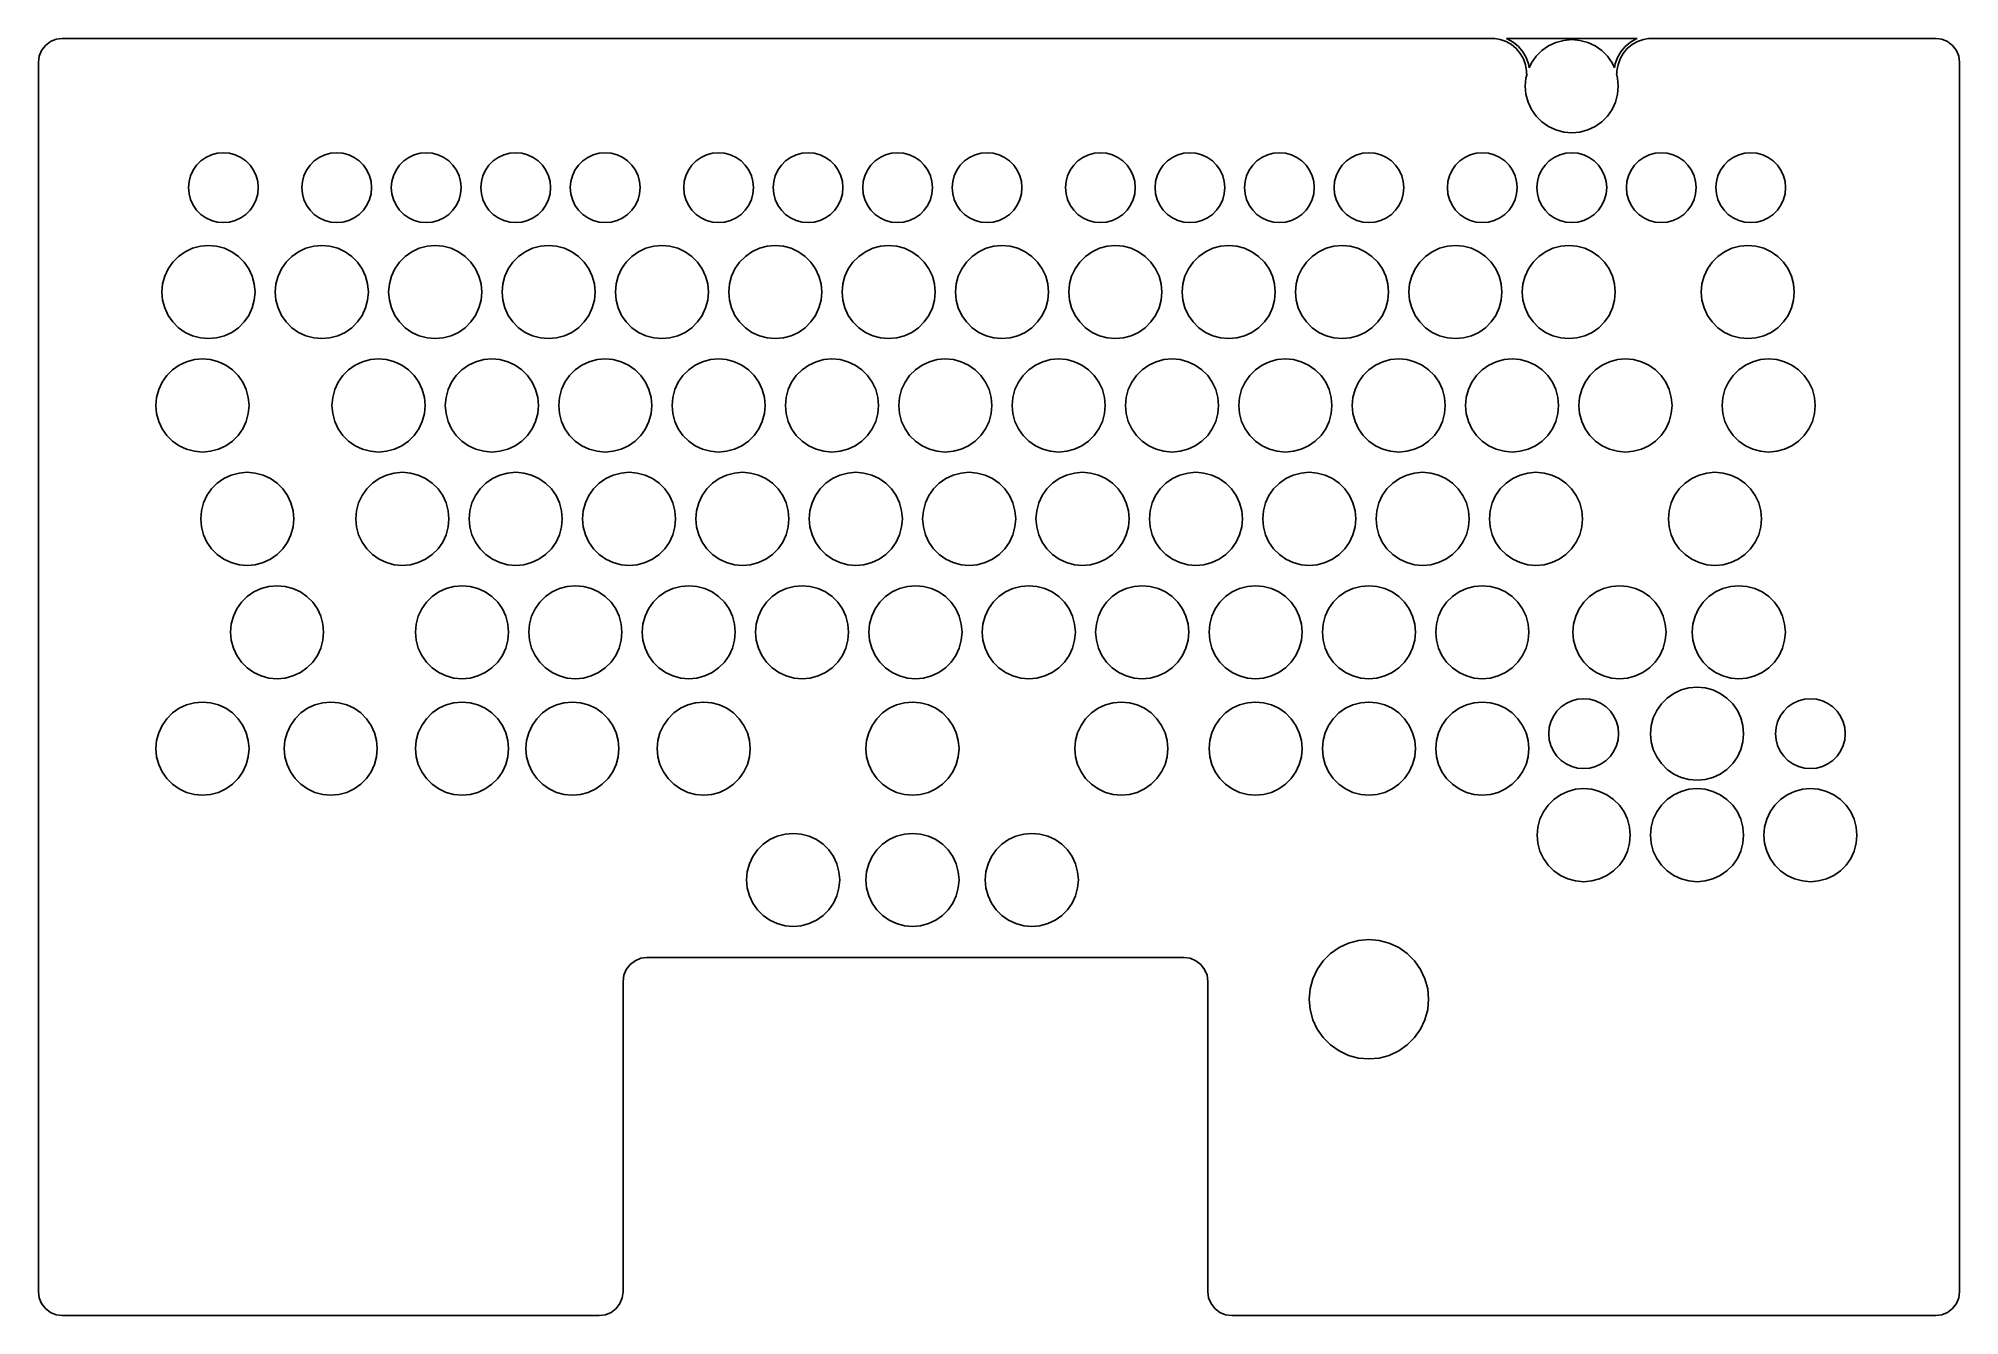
# Model space of a CAD drawing. Header units: metres. Extents: x 0 to 322, y -214 to 0.
import ezdxf

# ---------------------------------------------------------------- set-up
doc = ezdxf.new("R2010")
doc.units = ezdxf.units.M

msp = doc.modelspace()

# ---------------------------------------------------------------- linework, layer by layer
for p, q in [((4, 0), (2.9647, -0.1363)), ((244.127, 0), (4, 0)), ((245.003, -0.1545), (244.127, 0)), ((267.965, 0), (246.035, 0)), ((246.035, 0), (246.197, -0.059)), ((267.803, -0.059), (267.965, 0)), ((269.873, 0), (268.997, -0.1545)), ((318, 0), (269.873, 0)), ((319.035, -0.1363), (318, 0)), ((0.1363, -2.9647), (0, -4)), ((0.5359, -2), (0.1363, -2.9647)), ((1.1716, -1.1716), (0.5359, -2)), ((2, -0.5359), (1.1716, -1.1716)), ((2.9647, -0.1363), (2, -0.5359)), ((245.986, -0.5122), (245.003, -0.1545)), ((246.891, -1.0351), (245.986, -0.5122)), ((246.197, -0.059), (247.178, -0.6255)), ((247.693, -1.7074), (246.891, -1.0351)), ((247.178, -0.6255), (248.046, -1.3538)), ((248.365, -2.5085), (247.693, -1.7074)), ((248.046, -1.3538), (248.774, -2.2218)), ((248.888, -3.4143), (248.365, -2.5085)), ((248.774, -2.2218), (249.341, -3.203)), ((249.341, -3.203), (249.728, -4.2677)), ((250.245, -4.1), (251.025, -2.9863)), ((251.025, -2.9863), (251.986, -2.0249)), ((251.986, -2.0249), (253.1, -1.245)), ((253.1, -1.245), (254.332, -0.6704)), ((254.332, -0.6704), (255.646, -0.3185)), ((255.646, -0.3185), (257, -0.2)), ((257, -0.2), (258.354, -0.3185)), ((258.354, -0.3185), (259.668, -0.6704)), ((259.668, -0.6704), (260.9, -1.245)), ((260.9, -1.245), (262.014, -2.0249)), ((262.014, -2.0249), (262.975, -2.9863)), ((262.975, -2.9863), (263.755, -4.1)), ((264.271, -4.2677), (264.659, -3.203)), ((264.659, -3.203), (265.226, -2.2218)), ((265.635, -2.5085), (265.112, -3.4143)), ((265.226, -2.2218), (265.954, -1.3538)), ((266.307, -1.7074), (265.635, -2.5085)), ((265.954, -1.3538), (266.822, -0.6255)), ((267.109, -1.0351), (266.307, -1.7074)), ((266.822, -0.6255), (267.803, -0.059)), ((268.014, -0.5122), (267.109, -1.0351)), ((268.997, -0.1545), (268.014, -0.5122)), ((320, -0.5359), (319.035, -0.1363)), ((320.828, -1.1716), (320, -0.5359)), ((321.464, -2), (320.828, -1.1716)), ((321.864, -2.9647), (321.464, -2)), ((322, -4), (321.864, -2.9647)), ((0, -4), (0, -210)), ((249.246, -4.3971), (248.888, -3.4143)), ((249.427, -5.4271), (249.246, -4.3971)), ((249.318, -6.6456), (249.505, -5.95)), ((249.427, -5.95), (249.427, -5.4271)), ((249.505, -5.95), (249.427, -5.95)), ((249.728, -4.2677), (249.849, -4.9497)), ((249.849, -4.9497), (250.245, -4.1)), ((263.755, -4.1), (264.151, -4.9497)), ((264.151, -4.9497), (264.271, -4.2677)), ((264.573, -5.95), (264.495, -5.95)), ((264.495, -5.95), (264.681, -6.6456)), ((264.754, -4.3971), (264.573, -5.4271)), ((264.573, -5.4271), (264.573, -5.95)), ((265.112, -3.4143), (264.754, -4.3971)), ((322, -210), (322, -4)), ((249.2, -8), (249.318, -6.6456)), ((249.318, -9.3544), (249.2, -8)), ((249.67, -10.6678), (249.318, -9.3544)), ((264.681, -9.3544), (264.33, -10.6678)), ((264.681, -6.6456), (264.8, -8)), ((264.8, -8), (264.681, -9.3544)), ((250.245, -11.9), (249.67, -10.6678)), ((251.025, -13.0137), (250.245, -11.9)), ((263.755, -11.9), (262.975, -13.0137)), ((264.33, -10.6678), (263.755, -11.9)), ((251.986, -13.9751), (251.025, -13.0137)), ((253.1, -14.755), (251.986, -13.9751)), ((254.332, -15.3296), (253.1, -14.755)), ((255.646, -15.6815), (254.332, -15.3296)), ((257, -15.8), (255.646, -15.6815)), ((258.354, -15.6815), (257, -15.8)), ((259.668, -15.3296), (258.354, -15.6815)), ((260.9, -14.755), (259.668, -15.3296)), ((262.014, -13.9751), (260.9, -14.755)), ((262.975, -13.0137), (262.014, -13.9751)), ((28.9992, -19.5028), (29.9841, -19.2389)), ((29.9841, -19.2389), (31, -19.15)), ((31, -19.15), (32.0158, -19.2389)), ((32.0158, -19.2389), (33.0008, -19.5028)), ((47.9992, -19.5028), (48.9842, -19.2389)), ((48.9842, -19.2389), (50, -19.15)), ((50, -19.15), (51.0158, -19.2389)), ((51.0158, -19.2389), (52.0008, -19.5028)), ((62.9992, -19.5028), (63.9841, -19.2389)), ((63.9841, -19.2389), (65, -19.15)), ((65, -19.15), (66.0158, -19.2389)), ((66.0158, -19.2389), (67.0008, -19.5028)), ((77.9992, -19.5028), (78.9841, -19.2389)), ((78.9841, -19.2389), (80, -19.15)), ((80, -19.15), (81.0158, -19.2389)), ((81.0158, -19.2389), (82.0008, -19.5028)), ((92.9992, -19.5028), (93.9841, -19.2389)), ((93.9841, -19.2389), (95, -19.15)), ((95, -19.15), (96.0158, -19.2389)), ((96.0158, -19.2389), (97.0008, -19.5028)), ((111.999, -19.5028), (112.984, -19.2389)), ((112.984, -19.2389), (114, -19.15)), ((114, -19.15), (115.016, -19.2389)), ((115.016, -19.2389), (116.001, -19.5028)), ((126.999, -19.5028), (127.984, -19.2389)), ((127.984, -19.2389), (129, -19.15)), ((129, -19.15), (130.016, -19.2389)), ((130.016, -19.2389), (131.001, -19.5028)), ((141.999, -19.5028), (142.984, -19.2389)), ((142.984, -19.2389), (144, -19.15)), ((144, -19.15), (145.016, -19.2389)), ((145.016, -19.2389), (146.001, -19.5028)), ((156.999, -19.5028), (157.984, -19.2389)), ((157.984, -19.2389), (159, -19.15)), ((159, -19.15), (160.016, -19.2389)), ((160.016, -19.2389), (161.001, -19.5028)), ((175.999, -19.5028), (176.984, -19.2389)), ((176.984, -19.2389), (178, -19.15)), ((178, -19.15), (179.016, -19.2389)), ((179.016, -19.2389), (180.001, -19.5028)), ((190.999, -19.5028), (191.984, -19.2389)), ((191.984, -19.2389), (193, -19.15)), ((193, -19.15), (194.016, -19.2389)), ((194.016, -19.2389), (195.001, -19.5028)), ((205.999, -19.5028), (206.984, -19.2389)), ((206.984, -19.2389), (208, -19.15)), ((208, -19.15), (209.016, -19.2389)), ((209.016, -19.2389), (210.001, -19.5028)), ((220.999, -19.5028), (221.984, -19.2389)), ((221.984, -19.2389), (223, -19.15)), ((223, -19.15), (224.016, -19.2389)), ((224.016, -19.2389), (225.001, -19.5028)), ((239.999, -19.5028), (240.984, -19.2389)), ((240.984, -19.2389), (242, -19.15)), ((242, -19.15), (243.016, -19.2389)), ((243.016, -19.2389), (244.001, -19.5028)), ((254.999, -19.5028), (255.984, -19.2389)), ((255.984, -19.2389), (257, -19.15)), ((257, -19.15), (258.016, -19.2389)), ((258.016, -19.2389), (259.001, -19.5028)), ((269.999, -19.5028), (270.984, -19.2389)), ((270.984, -19.2389), (272, -19.15)), ((272, -19.15), (273.016, -19.2389)), ((273.016, -19.2389), (274.001, -19.5028)), ((284.999, -19.5028), (285.984, -19.2389)), ((285.984, -19.2389), (287, -19.15)), ((287, -19.15), (288.016, -19.2389)), ((288.016, -19.2389), (289.001, -19.5028)), ((25.5028, -22.9992), (25.9337, -22.075)), ((25.9337, -22.075), (26.5186, -21.2397)), ((26.5186, -21.2397), (27.2397, -20.5186)), ((27.2397, -20.5186), (28.075, -19.9338)), ((28.075, -19.9338), (28.9992, -19.5028)), ((33.0008, -19.5028), (33.925, -19.9338)), ((33.925, -19.9338), (34.7603, -20.5186)), ((34.7603, -20.5186), (35.4814, -21.2397)), ((35.4814, -21.2397), (36.0662, -22.075)), ((36.0662, -22.075), (36.4972, -22.9992)), ((44.5028, -22.9992), (44.9338, -22.075)), ((44.9338, -22.075), (45.5186, -21.2397)), ((45.5186, -21.2397), (46.2397, -20.5186)), ((46.2397, -20.5186), (47.075, -19.9338)), ((47.075, -19.9338), (47.9992, -19.5028)), ((52.0008, -19.5028), (52.925, -19.9338)), ((52.925, -19.9338), (53.7603, -20.5186)), ((53.7603, -20.5186), (54.4814, -21.2397)), ((54.4814, -21.2397), (55.0662, -22.075)), ((55.0662, -22.075), (55.4972, -22.9992)), ((59.5028, -22.9992), (59.9337, -22.075)), ((59.9337, -22.075), (60.5186, -21.2397)), ((60.5186, -21.2397), (61.2397, -20.5186)), ((61.2397, -20.5186), (62.075, -19.9338)), ((62.075, -19.9338), (62.9992, -19.5028)), ((67.0008, -19.5028), (67.925, -19.9338)), ((67.925, -19.9338), (68.7603, -20.5186)), ((68.7603, -20.5186), (69.4814, -21.2397)), ((69.4814, -21.2397), (70.0662, -22.075)), ((70.0662, -22.075), (70.4972, -22.9992)), ((74.5028, -22.9992), (74.9337, -22.075)), ((74.9337, -22.075), (75.5186, -21.2397)), ((75.5186, -21.2397), (76.2397, -20.5186)), ((76.2397, -20.5186), (77.075, -19.9338)), ((77.075, -19.9338), (77.9992, -19.5028)), ((82.0008, -19.5028), (82.925, -19.9338)), ((82.925, -19.9338), (83.7603, -20.5186)), ((83.7603, -20.5186), (84.4814, -21.2397)), ((84.4814, -21.2397), (85.0662, -22.075)), ((85.0662, -22.075), (85.4972, -22.9992)), ((89.5028, -22.9992), (89.9337, -22.075)), ((89.9337, -22.075), (90.5186, -21.2397)), ((90.5186, -21.2397), (91.2397, -20.5186)), ((91.2397, -20.5186), (92.075, -19.9338)), ((92.075, -19.9338), (92.9992, -19.5028)), ((97.0008, -19.5028), (97.925, -19.9338)), ((97.925, -19.9338), (98.7603, -20.5186)), ((98.7603, -20.5186), (99.4814, -21.2397)), ((99.4814, -21.2397), (100.066, -22.075)), ((100.066, -22.075), (100.497, -22.9992)), ((108.503, -22.9992), (108.934, -22.075)), ((108.934, -22.075), (109.519, -21.2397)), ((109.519, -21.2397), (110.24, -20.5186)), ((110.24, -20.5186), (111.075, -19.9338)), ((111.075, -19.9338), (111.999, -19.5028)), ((116.001, -19.5028), (116.925, -19.9338)), ((116.925, -19.9338), (117.76, -20.5186)), ((117.76, -20.5186), (118.481, -21.2397)), ((118.481, -21.2397), (119.066, -22.075)), ((119.066, -22.075), (119.497, -22.9992)), ((123.503, -22.9992), (123.934, -22.075)), ((123.934, -22.075), (124.519, -21.2397)), ((124.519, -21.2397), (125.24, -20.5186)), ((125.24, -20.5186), (126.075, -19.9338)), ((126.075, -19.9338), (126.999, -19.5028)), ((131.001, -19.5028), (131.925, -19.9338)), ((131.925, -19.9338), (132.76, -20.5186)), ((132.76, -20.5186), (133.481, -21.2397)), ((133.481, -21.2397), (134.066, -22.075)), ((134.066, -22.075), (134.497, -22.9992)), ((138.503, -22.9992), (138.934, -22.075)), ((138.934, -22.075), (139.519, -21.2397)), ((139.519, -21.2397), (140.24, -20.5186)), ((140.24, -20.5186), (141.075, -19.9338)), ((141.075, -19.9338), (141.999, -19.5028)), ((146.001, -19.5028), (146.925, -19.9338)), ((146.925, -19.9338), (147.76, -20.5186)), ((147.76, -20.5186), (148.481, -21.2397)), ((148.481, -21.2397), (149.066, -22.075)), ((149.066, -22.075), (149.497, -22.9992)), ((153.503, -22.9992), (153.934, -22.075)), ((153.934, -22.075), (154.519, -21.2397)), ((154.519, -21.2397), (155.24, -20.5186)), ((155.24, -20.5186), (156.075, -19.9338)), ((156.075, -19.9338), (156.999, -19.5028)), ((161.001, -19.5028), (161.925, -19.9338)), ((161.925, -19.9338), (162.76, -20.5186)), ((162.76, -20.5186), (163.481, -21.2397)), ((163.481, -21.2397), (164.066, -22.075)), ((164.066, -22.075), (164.497, -22.9992)), ((172.503, -22.9992), (172.934, -22.075)), ((172.934, -22.075), (173.519, -21.2397)), ((173.519, -21.2397), (174.24, -20.5186)), ((174.24, -20.5186), (175.075, -19.9338)), ((175.075, -19.9338), (175.999, -19.5028)), ((180.001, -19.5028), (180.925, -19.9338)), ((180.925, -19.9338), (181.76, -20.5186)), ((181.76, -20.5186), (182.481, -21.2397)), ((182.481, -21.2397), (183.066, -22.075)), ((183.066, -22.075), (183.497, -22.9992)), ((187.503, -22.9992), (187.934, -22.075)), ((187.934, -22.075), (188.519, -21.2397)), ((188.519, -21.2397), (189.24, -20.5186)), ((189.24, -20.5186), (190.075, -19.9338)), ((190.075, -19.9338), (190.999, -19.5028)), ((195.001, -19.5028), (195.925, -19.9338)), ((195.925, -19.9338), (196.76, -20.5186)), ((196.76, -20.5186), (197.481, -21.2397)), ((197.481, -21.2397), (198.066, -22.075)), ((198.066, -22.075), (198.497, -22.9992)), ((202.503, -22.9992), (202.934, -22.075)), ((202.934, -22.075), (203.519, -21.2397)), ((203.519, -21.2397), (204.24, -20.5186)), ((204.24, -20.5186), (205.075, -19.9338)), ((205.075, -19.9338), (205.999, -19.5028)), ((210.001, -19.5028), (210.925, -19.9338)), ((210.925, -19.9338), (211.76, -20.5186)), ((211.76, -20.5186), (212.481, -21.2397)), ((212.481, -21.2397), (213.066, -22.075)), ((213.066, -22.075), (213.497, -22.9992)), ((217.503, -22.9992), (217.934, -22.075)), ((217.934, -22.075), (218.519, -21.2397)), ((218.519, -21.2397), (219.24, -20.5186)), ((219.24, -20.5186), (220.075, -19.9338)), ((220.075, -19.9338), (220.999, -19.5028)), ((225.001, -19.5028), (225.925, -19.9338)), ((225.925, -19.9338), (226.76, -20.5186)), ((226.76, -20.5186), (227.481, -21.2397)), ((227.481, -21.2397), (228.066, -22.075)), ((228.066, -22.075), (228.497, -22.9992)), ((236.503, -22.9992), (236.934, -22.075)), ((236.934, -22.075), (237.519, -21.2397)), ((237.519, -21.2397), (238.24, -20.5186)), ((238.24, -20.5186), (239.075, -19.9338)), ((239.075, -19.9338), (239.999, -19.5028)), ((244.001, -19.5028), (244.925, -19.9338)), ((244.925, -19.9338), (245.76, -20.5186)), ((245.76, -20.5186), (246.481, -21.2397)), ((246.481, -21.2397), (247.066, -22.075)), ((247.066, -22.075), (247.497, -22.9992)), ((251.503, -22.9992), (251.934, -22.075)), ((251.934, -22.075), (252.519, -21.2397)), ((252.519, -21.2397), (253.24, -20.5186)), ((253.24, -20.5186), (254.075, -19.9338)), ((254.075, -19.9338), (254.999, -19.5028)), ((259.001, -19.5028), (259.925, -19.9338)), ((259.925, -19.9338), (260.76, -20.5186)), ((260.76, -20.5186), (261.481, -21.2397)), ((261.481, -21.2397), (262.066, -22.075)), ((262.066, -22.075), (262.497, -22.9992)), ((266.503, -22.9992), (266.934, -22.075)), ((266.934, -22.075), (267.519, -21.2397)), ((267.519, -21.2397), (268.24, -20.5186)), ((268.24, -20.5186), (269.075, -19.9338)), ((269.075, -19.9338), (269.999, -19.5028)), ((274.001, -19.5028), (274.925, -19.9338)), ((274.925, -19.9338), (275.76, -20.5186)), ((275.76, -20.5186), (276.481, -21.2397)), ((276.481, -21.2397), (277.066, -22.075)), ((277.066, -22.075), (277.497, -22.9992)), ((281.503, -22.9992), (281.934, -22.075)), ((281.934, -22.075), (282.519, -21.2397)), ((282.519, -21.2397), (283.24, -20.5186)), ((283.24, -20.5186), (284.075, -19.9338)), ((284.075, -19.9338), (284.999, -19.5028)), ((289.001, -19.5028), (289.925, -19.9338)), ((289.925, -19.9338), (290.76, -20.5186)), ((290.76, -20.5186), (291.481, -21.2397)), ((291.481, -21.2397), (292.066, -22.075)), ((292.066, -22.075), (292.497, -22.9992)), ((25.15, -25), (25.2389, -23.9842)), ((25.2389, -26.0158), (25.15, -25)), ((25.2389, -23.9842), (25.5028, -22.9992)), ((36.4972, -22.9992), (36.7611, -23.9842)), ((36.7611, -23.9842), (36.85, -25)), ((36.85, -25), (36.7611, -26.0158)), ((44.15, -25), (44.2389, -23.9842)), ((44.2389, -26.0158), (44.15, -25)), ((44.2389, -23.9842), (44.5028, -22.9992)), ((55.4972, -22.9992), (55.7611, -23.9842)), ((55.7611, -23.9842), (55.85, -25)), ((55.85, -25), (55.7611, -26.0158)), ((59.15, -25), (59.2389, -23.9842)), ((59.2389, -26.0158), (59.15, -25)), ((59.2389, -23.9842), (59.5028, -22.9992)), ((70.4972, -22.9992), (70.7611, -23.9842)), ((70.7611, -23.9842), (70.85, -25)), ((70.85, -25), (70.7611, -26.0158)), ((74.15, -25), (74.2389, -23.9842)), ((74.2389, -26.0158), (74.15, -25)), ((74.2389, -23.9842), (74.5028, -22.9992)), ((85.4972, -22.9992), (85.7611, -23.9842)), ((85.7611, -23.9842), (85.85, -25)), ((85.85, -25), (85.7611, -26.0158)), ((89.15, -25), (89.2389, -23.9842)), ((89.2389, -26.0158), (89.15, -25)), ((89.2389, -23.9842), (89.5028, -22.9992)), ((100.497, -22.9992), (100.761, -23.9842)), ((100.761, -23.9842), (100.85, -25)), ((100.85, -25), (100.761, -26.0158)), ((108.15, -25), (108.239, -23.9842)), ((108.239, -26.0158), (108.15, -25)), ((108.239, -23.9842), (108.503, -22.9992)), ((119.497, -22.9992), (119.761, -23.9842)), ((119.761, -23.9842), (119.85, -25)), ((119.85, -25), (119.761, -26.0158)), ((123.15, -25), (123.239, -23.9842)), ((123.239, -26.0158), (123.15, -25)), ((123.239, -23.9842), (123.503, -22.9992)), ((134.497, -22.9992), (134.761, -23.9842)), ((134.761, -23.9842), (134.85, -25)), ((134.85, -25), (134.761, -26.0158)), ((138.15, -25), (138.239, -23.9842)), ((138.239, -26.0158), (138.15, -25)), ((138.239, -23.9842), (138.503, -22.9992)), ((149.497, -22.9992), (149.761, -23.9842)), ((149.761, -23.9842), (149.85, -25)), ((149.85, -25), (149.761, -26.0158)), ((153.15, -25), (153.239, -23.9842)), ((153.239, -26.0158), (153.15, -25)), ((153.239, -23.9842), (153.503, -22.9992)), ((164.497, -22.9992), (164.761, -23.9842)), ((164.761, -23.9842), (164.85, -25)), ((164.85, -25), (164.761, -26.0158)), ((172.15, -25), (172.239, -23.9842)), ((172.239, -26.0158), (172.15, -25)), ((172.239, -23.9842), (172.503, -22.9992)), ((183.497, -22.9992), (183.761, -23.9842)), ((183.761, -23.9842), (183.85, -25)), ((183.85, -25), (183.761, -26.0158)), ((187.15, -25), (187.239, -23.9842)), ((187.239, -26.0158), (187.15, -25)), ((187.239, -23.9842), (187.503, -22.9992)), ((198.497, -22.9992), (198.761, -23.9842)), ((198.761, -23.9842), (198.85, -25)), ((198.85, -25), (198.761, -26.0158)), ((202.15, -25), (202.239, -23.9842)), ((202.239, -26.0158), (202.15, -25)), ((202.239, -23.9842), (202.503, -22.9992)), ((213.497, -22.9992), (213.761, -23.9842)), ((213.761, -23.9842), (213.85, -25)), ((213.85, -25), (213.761, -26.0158)), ((217.15, -25), (217.239, -23.9842)), ((217.239, -26.0158), (217.15, -25)), ((217.239, -23.9842), (217.503, -22.9992)), ((228.497, -22.9992), (228.761, -23.9842)), ((228.761, -23.9842), (228.85, -25)), ((228.85, -25), (228.761, -26.0158)), ((236.15, -25), (236.239, -23.9842)), ((236.239, -26.0158), (236.15, -25)), ((236.239, -23.9842), (236.503, -22.9992)), ((247.497, -22.9992), (247.761, -23.9842)), ((247.761, -23.9842), (247.85, -25)), ((247.85, -25), (247.761, -26.0158)), ((251.15, -25), (251.239, -23.9842)), ((251.239, -26.0158), (251.15, -25)), ((251.239, -23.9842), (251.503, -22.9992)), ((262.497, -22.9992), (262.761, -23.9842)), ((262.761, -23.9842), (262.85, -25)), ((262.85, -25), (262.761, -26.0158)), ((266.15, -25), (266.239, -23.9842)), ((266.239, -26.0158), (266.15, -25)), ((266.239, -23.9842), (266.503, -22.9992)), ((277.497, -22.9992), (277.761, -23.9842)), ((277.761, -23.9842), (277.85, -25)), ((277.85, -25), (277.761, -26.0158)), ((281.15, -25), (281.239, -23.9842)), ((281.239, -26.0158), (281.15, -25)), ((281.239, -23.9842), (281.503, -22.9992)), ((292.497, -22.9992), (292.761, -23.9842)), ((292.761, -23.9842), (292.85, -25)), ((292.85, -25), (292.761, -26.0158)), ((25.5028, -27.0008), (25.2389, -26.0158)), ((25.9337, -27.925), (25.5028, -27.0008)), ((26.5186, -28.7603), (25.9337, -27.925)), ((27.2397, -29.4814), (26.5186, -28.7603)), ((35.4814, -28.7603), (34.7603, -29.4814)), ((36.0662, -27.925), (35.4814, -28.7603)), ((36.4972, -27.0008), (36.0662, -27.925)), ((36.7611, -26.0158), (36.4972, -27.0008)), ((44.5028, -27.0008), (44.2389, -26.0158)), ((44.9338, -27.925), (44.5028, -27.0008)), ((45.5186, -28.7603), (44.9338, -27.925)), ((46.2397, -29.4814), (45.5186, -28.7603)), ((54.4814, -28.7603), (53.7603, -29.4814)), ((55.0662, -27.925), (54.4814, -28.7603)), ((55.4972, -27.0008), (55.0662, -27.925)), ((55.7611, -26.0158), (55.4972, -27.0008)), ((59.5028, -27.0008), (59.2389, -26.0158)), ((59.9337, -27.925), (59.5028, -27.0008)), ((60.5186, -28.7603), (59.9337, -27.925)), ((61.2397, -29.4814), (60.5186, -28.7603)), ((69.4814, -28.7603), (68.7603, -29.4814)), ((70.0662, -27.925), (69.4814, -28.7603)), ((70.4972, -27.0008), (70.0662, -27.925)), ((70.7611, -26.0158), (70.4972, -27.0008)), ((74.5028, -27.0008), (74.2389, -26.0158)), ((74.9337, -27.925), (74.5028, -27.0008)), ((75.5186, -28.7603), (74.9337, -27.925)), ((76.2397, -29.4814), (75.5186, -28.7603)), ((84.4814, -28.7603), (83.7603, -29.4814)), ((85.0662, -27.925), (84.4814, -28.7603)), ((85.4972, -27.0008), (85.0662, -27.925)), ((85.7611, -26.0158), (85.4972, -27.0008)), ((89.5028, -27.0008), (89.2389, -26.0158)), ((89.9337, -27.925), (89.5028, -27.0008)), ((90.5186, -28.7603), (89.9337, -27.925)), ((91.2397, -29.4814), (90.5186, -28.7603)), ((99.4814, -28.7603), (98.7603, -29.4814)), ((100.066, -27.925), (99.4814, -28.7603)), ((100.497, -27.0008), (100.066, -27.925)), ((100.761, -26.0158), (100.497, -27.0008)), ((108.503, -27.0008), (108.239, -26.0158)), ((108.934, -27.925), (108.503, -27.0008)), ((109.519, -28.7603), (108.934, -27.925)), ((110.24, -29.4814), (109.519, -28.7603)), ((118.481, -28.7603), (117.76, -29.4814)), ((119.066, -27.925), (118.481, -28.7603)), ((119.497, -27.0008), (119.066, -27.925)), ((119.761, -26.0158), (119.497, -27.0008)), ((123.503, -27.0008), (123.239, -26.0158)), ((123.934, -27.925), (123.503, -27.0008)), ((124.519, -28.7603), (123.934, -27.925)), ((125.24, -29.4814), (124.519, -28.7603)), ((133.481, -28.7603), (132.76, -29.4814)), ((134.066, -27.925), (133.481, -28.7603)), ((134.497, -27.0008), (134.066, -27.925)), ((134.761, -26.0158), (134.497, -27.0008)), ((138.503, -27.0008), (138.239, -26.0158)), ((138.934, -27.925), (138.503, -27.0008)), ((139.519, -28.7603), (138.934, -27.925)), ((140.24, -29.4814), (139.519, -28.7603)), ((148.481, -28.7603), (147.76, -29.4814)), ((149.066, -27.925), (148.481, -28.7603)), ((149.497, -27.0008), (149.066, -27.925)), ((149.761, -26.0158), (149.497, -27.0008)), ((153.503, -27.0008), (153.239, -26.0158)), ((153.934, -27.925), (153.503, -27.0008)), ((154.519, -28.7603), (153.934, -27.925)), ((155.24, -29.4814), (154.519, -28.7603)), ((163.481, -28.7603), (162.76, -29.4814)), ((164.066, -27.925), (163.481, -28.7603)), ((164.497, -27.0008), (164.066, -27.925)), ((164.761, -26.0158), (164.497, -27.0008)), ((172.503, -27.0008), (172.239, -26.0158)), ((172.934, -27.925), (172.503, -27.0008)), ((173.519, -28.7603), (172.934, -27.925)), ((174.24, -29.4814), (173.519, -28.7603)), ((182.481, -28.7603), (181.76, -29.4814)), ((183.066, -27.925), (182.481, -28.7603)), ((183.497, -27.0008), (183.066, -27.925)), ((183.761, -26.0158), (183.497, -27.0008)), ((187.503, -27.0008), (187.239, -26.0158)), ((187.934, -27.925), (187.503, -27.0008)), ((188.519, -28.7603), (187.934, -27.925)), ((189.24, -29.4814), (188.519, -28.7603)), ((197.481, -28.7603), (196.76, -29.4814)), ((198.066, -27.925), (197.481, -28.7603)), ((198.497, -27.0008), (198.066, -27.925)), ((198.761, -26.0158), (198.497, -27.0008)), ((202.503, -27.0008), (202.239, -26.0158)), ((202.934, -27.925), (202.503, -27.0008)), ((203.519, -28.7603), (202.934, -27.925)), ((204.24, -29.4814), (203.519, -28.7603)), ((212.481, -28.7603), (211.76, -29.4814)), ((213.066, -27.925), (212.481, -28.7603)), ((213.497, -27.0008), (213.066, -27.925)), ((213.761, -26.0158), (213.497, -27.0008)), ((217.503, -27.0008), (217.239, -26.0158)), ((217.934, -27.925), (217.503, -27.0008)), ((218.519, -28.7603), (217.934, -27.925)), ((219.24, -29.4814), (218.519, -28.7603)), ((227.481, -28.7603), (226.76, -29.4814)), ((228.066, -27.925), (227.481, -28.7603)), ((228.497, -27.0008), (228.066, -27.925)), ((228.761, -26.0158), (228.497, -27.0008)), ((236.503, -27.0008), (236.239, -26.0158)), ((236.934, -27.925), (236.503, -27.0008)), ((237.519, -28.7603), (236.934, -27.925)), ((238.24, -29.4814), (237.519, -28.7603)), ((246.481, -28.7603), (245.76, -29.4814)), ((247.066, -27.925), (246.481, -28.7603)), ((247.497, -27.0008), (247.066, -27.925)), ((247.761, -26.0158), (247.497, -27.0008)), ((251.503, -27.0008), (251.239, -26.0158)), ((251.934, -27.925), (251.503, -27.0008)), ((252.519, -28.7603), (251.934, -27.925)), ((253.24, -29.4814), (252.519, -28.7603)), ((261.481, -28.7603), (260.76, -29.4814)), ((262.066, -27.925), (261.481, -28.7603)), ((262.497, -27.0008), (262.066, -27.925)), ((262.761, -26.0158), (262.497, -27.0008)), ((266.503, -27.0008), (266.239, -26.0158)), ((266.934, -27.925), (266.503, -27.0008)), ((267.519, -28.7603), (266.934, -27.925)), ((268.24, -29.4814), (267.519, -28.7603)), ((276.481, -28.7603), (275.76, -29.4814)), ((277.066, -27.925), (276.481, -28.7603)), ((277.497, -27.0008), (277.066, -27.925)), ((277.761, -26.0158), (277.497, -27.0008)), ((281.503, -27.0008), (281.239, -26.0158)), ((281.934, -27.925), (281.503, -27.0008)), ((282.519, -28.7603), (281.934, -27.925)), ((283.24, -29.4814), (282.519, -28.7603)), ((291.481, -28.7603), (290.76, -29.4814)), ((292.066, -27.925), (291.481, -28.7603)), ((292.497, -27.0008), (292.066, -27.925)), ((292.761, -26.0158), (292.497, -27.0008)), ((28.075, -30.0662), (27.2397, -29.4814)), ((28.9992, -30.4972), (28.075, -30.0662)), ((29.9841, -30.7611), (28.9992, -30.4972)), ((31, -30.85), (29.9841, -30.7611)), ((32.0158, -30.7611), (31, -30.85)), ((33.0008, -30.4972), (32.0158, -30.7611)), ((33.925, -30.0662), (33.0008, -30.4972)), ((34.7603, -29.4814), (33.925, -30.0662)), ((47.075, -30.0662), (46.2397, -29.4814)), ((47.9992, -30.4972), (47.075, -30.0662)), ((48.9842, -30.7611), (47.9992, -30.4972)), ((50, -30.85), (48.9842, -30.7611)), ((51.0158, -30.7611), (50, -30.85)), ((52.0008, -30.4972), (51.0158, -30.7611)), ((52.925, -30.0662), (52.0008, -30.4972)), ((53.7603, -29.4814), (52.925, -30.0662)), ((62.075, -30.0662), (61.2397, -29.4814)), ((62.9992, -30.4972), (62.075, -30.0662)), ((63.9841, -30.7611), (62.9992, -30.4972)), ((65, -30.85), (63.9841, -30.7611)), ((66.0158, -30.7611), (65, -30.85)), ((67.0008, -30.4972), (66.0158, -30.7611)), ((67.925, -30.0662), (67.0008, -30.4972)), ((68.7603, -29.4814), (67.925, -30.0662)), ((77.075, -30.0662), (76.2397, -29.4814)), ((77.9992, -30.4972), (77.075, -30.0662)), ((78.9841, -30.7611), (77.9992, -30.4972)), ((80, -30.85), (78.9841, -30.7611)), ((81.0158, -30.7611), (80, -30.85)), ((82.0008, -30.4972), (81.0158, -30.7611)), ((82.925, -30.0662), (82.0008, -30.4972)), ((83.7603, -29.4814), (82.925, -30.0662)), ((92.075, -30.0662), (91.2397, -29.4814)), ((92.9992, -30.4972), (92.075, -30.0662)), ((93.9841, -30.7611), (92.9992, -30.4972)), ((95, -30.85), (93.9841, -30.7611)), ((96.0158, -30.7611), (95, -30.85)), ((97.0008, -30.4972), (96.0158, -30.7611)), ((97.925, -30.0662), (97.0008, -30.4972)), ((98.7603, -29.4814), (97.925, -30.0662)), ((111.075, -30.0662), (110.24, -29.4814)), ((111.999, -30.4972), (111.075, -30.0662)), ((112.984, -30.7611), (111.999, -30.4972)), ((114, -30.85), (112.984, -30.7611)), ((115.016, -30.7611), (114, -30.85)), ((116.001, -30.4972), (115.016, -30.7611)), ((116.925, -30.0662), (116.001, -30.4972)), ((117.76, -29.4814), (116.925, -30.0662)), ((126.075, -30.0662), (125.24, -29.4814)), ((126.999, -30.4972), (126.075, -30.0662)), ((127.984, -30.7611), (126.999, -30.4972)), ((129, -30.85), (127.984, -30.7611)), ((130.016, -30.7611), (129, -30.85)), ((131.001, -30.4972), (130.016, -30.7611)), ((131.925, -30.0662), (131.001, -30.4972)), ((132.76, -29.4814), (131.925, -30.0662)), ((141.075, -30.0662), (140.24, -29.4814)), ((141.999, -30.4972), (141.075, -30.0662)), ((142.984, -30.7611), (141.999, -30.4972)), ((144, -30.85), (142.984, -30.7611)), ((145.016, -30.7611), (144, -30.85)), ((146.001, -30.4972), (145.016, -30.7611)), ((146.925, -30.0662), (146.001, -30.4972)), ((147.76, -29.4814), (146.925, -30.0662)), ((156.075, -30.0662), (155.24, -29.4814)), ((156.999, -30.4972), (156.075, -30.0662)), ((157.984, -30.7611), (156.999, -30.4972)), ((159, -30.85), (157.984, -30.7611)), ((160.016, -30.7611), (159, -30.85)), ((161.001, -30.4972), (160.016, -30.7611)), ((161.925, -30.0662), (161.001, -30.4972)), ((162.76, -29.4814), (161.925, -30.0662)), ((175.075, -30.0662), (174.24, -29.4814)), ((175.999, -30.4972), (175.075, -30.0662)), ((176.984, -30.7611), (175.999, -30.4972)), ((178, -30.85), (176.984, -30.7611)), ((179.016, -30.7611), (178, -30.85)), ((180.001, -30.4972), (179.016, -30.7611)), ((180.925, -30.0662), (180.001, -30.4972)), ((181.76, -29.4814), (180.925, -30.0662)), ((190.075, -30.0662), (189.24, -29.4814)), ((190.999, -30.4972), (190.075, -30.0662)), ((191.984, -30.7611), (190.999, -30.4972)), ((193, -30.85), (191.984, -30.7611)), ((194.016, -30.7611), (193, -30.85)), ((195.001, -30.4972), (194.016, -30.7611)), ((195.925, -30.0662), (195.001, -30.4972)), ((196.76, -29.4814), (195.925, -30.0662)), ((205.075, -30.0662), (204.24, -29.4814)), ((205.999, -30.4972), (205.075, -30.0662)), ((206.984, -30.7611), (205.999, -30.4972)), ((208, -30.85), (206.984, -30.7611)), ((209.016, -30.7611), (208, -30.85)), ((210.001, -30.4972), (209.016, -30.7611)), ((210.925, -30.0662), (210.001, -30.4972)), ((211.76, -29.4814), (210.925, -30.0662)), ((220.075, -30.0662), (219.24, -29.4814)), ((220.999, -30.4972), (220.075, -30.0662)), ((221.984, -30.7611), (220.999, -30.4972)), ((223, -30.85), (221.984, -30.7611)), ((224.016, -30.7611), (223, -30.85)), ((225.001, -30.4972), (224.016, -30.7611)), ((225.925, -30.0662), (225.001, -30.4972)), ((226.76, -29.4814), (225.925, -30.0662)), ((239.075, -30.0662), (238.24, -29.4814)), ((239.999, -30.4972), (239.075, -30.0662)), ((240.984, -30.7611), (239.999, -30.4972)), ((242, -30.85), (240.984, -30.7611)), ((243.016, -30.7611), (242, -30.85)), ((244.001, -30.4972), (243.016, -30.7611)), ((244.925, -30.0662), (244.001, -30.4972)), ((245.76, -29.4814), (244.925, -30.0662)), ((254.075, -30.0662), (253.24, -29.4814)), ((254.999, -30.4972), (254.075, -30.0662)), ((255.984, -30.7611), (254.999, -30.4972)), ((257, -30.85), (255.984, -30.7611)), ((258.016, -30.7611), (257, -30.85)), ((259.001, -30.4972), (258.016, -30.7611)), ((259.925, -30.0662), (259.001, -30.4972)), ((260.76, -29.4814), (259.925, -30.0662)), ((269.075, -30.0662), (268.24, -29.4814)), ((269.999, -30.4972), (269.075, -30.0662)), ((270.984, -30.7611), (269.999, -30.4972)), ((272, -30.85), (270.984, -30.7611)), ((273.016, -30.7611), (272, -30.85)), ((274.001, -30.4972), (273.016, -30.7611)), ((274.925, -30.0662), (274.001, -30.4972)), ((275.76, -29.4814), (274.925, -30.0662)), ((284.075, -30.0662), (283.24, -29.4814)), ((284.999, -30.4972), (284.075, -30.0662)), ((285.984, -30.7611), (284.999, -30.4972)), ((287, -30.85), (285.984, -30.7611)), ((288.016, -30.7611), (287, -30.85)), ((289.001, -30.4972), (288.016, -30.7611)), ((289.925, -30.0662), (289.001, -30.4972)), ((290.76, -29.4814), (289.925, -30.0662)), ((24.6, -35.745), (25.8322, -35.1704)), ((25.8322, -35.1704), (27.1455, -34.8185)), ((27.1455, -34.8185), (28.5, -34.7)), ((28.5, -34.7), (29.8544, -34.8185)), ((29.8544, -34.8185), (31.1678, -35.1704)), ((31.1678, -35.1704), (32.4, -35.745)), ((43.6, -35.745), (44.8322, -35.1704)), ((44.8322, -35.1704), (46.1455, -34.8185)), ((46.1455, -34.8185), (47.5, -34.7)), ((47.5, -34.7), (48.8544, -34.8185)), ((48.8544, -34.8185), (50.1678, -35.1704)), ((50.1678, -35.1704), (51.4, -35.745)), ((62.6, -35.745), (63.8322, -35.1704)), ((63.8322, -35.1704), (65.1455, -34.8185)), ((65.1455, -34.8185), (66.5, -34.7)), ((66.5, -34.7), (67.8544, -34.8185)), ((67.8544, -34.8185), (69.1678, -35.1704)), ((69.1678, -35.1704), (70.4, -35.745)), ((81.6, -35.745), (82.8322, -35.1704)), ((82.8322, -35.1704), (84.1455, -34.8185)), ((84.1455, -34.8185), (85.5, -34.7)), ((85.5, -34.7), (86.8544, -34.8185)), ((86.8544, -34.8185), (88.1678, -35.1704)), ((88.1678, -35.1704), (89.4, -35.745)), ((100.6, -35.745), (101.832, -35.1704)), ((101.832, -35.1704), (103.146, -34.8185)), ((103.146, -34.8185), (104.5, -34.7)), ((104.5, -34.7), (105.854, -34.8185)), ((105.854, -34.8185), (107.168, -35.1704)), ((107.168, -35.1704), (108.4, -35.745)), ((119.6, -35.745), (120.832, -35.1704)), ((120.832, -35.1704), (122.146, -34.8185)), ((122.146, -34.8185), (123.5, -34.7)), ((123.5, -34.7), (124.854, -34.8185)), ((124.854, -34.8185), (126.168, -35.1704)), ((126.168, -35.1704), (127.4, -35.745)), ((138.6, -35.745), (139.832, -35.1704)), ((139.832, -35.1704), (141.146, -34.8185)), ((141.146, -34.8185), (142.5, -34.7)), ((142.5, -34.7), (143.854, -34.8185)), ((143.854, -34.8185), (145.168, -35.1704)), ((145.168, -35.1704), (146.4, -35.745)), ((157.6, -35.745), (158.832, -35.1704)), ((158.832, -35.1704), (160.146, -34.8185)), ((160.146, -34.8185), (161.5, -34.7)), ((161.5, -34.7), (162.854, -34.8185)), ((162.854, -34.8185), (164.168, -35.1704)), ((164.168, -35.1704), (165.4, -35.745)), ((176.6, -35.745), (177.832, -35.1704)), ((177.832, -35.1704), (179.146, -34.8185)), ((179.146, -34.8185), (180.5, -34.7)), ((180.5, -34.7), (181.854, -34.8185)), ((181.854, -34.8185), (183.168, -35.1704)), ((183.168, -35.1704), (184.4, -35.745)), ((195.6, -35.745), (196.832, -35.1704)), ((196.832, -35.1704), (198.146, -34.8185)), ((198.146, -34.8185), (199.5, -34.7)), ((199.5, -34.7), (200.854, -34.8185)), ((200.854, -34.8185), (202.168, -35.1704)), ((202.168, -35.1704), (203.4, -35.745)), ((214.6, -35.745), (215.832, -35.1704)), ((215.832, -35.1704), (217.146, -34.8185)), ((217.146, -34.8185), (218.5, -34.7)), ((218.5, -34.7), (219.854, -34.8185)), ((219.854, -34.8185), (221.168, -35.1704)), ((221.168, -35.1704), (222.4, -35.745)), ((233.6, -35.745), (234.832, -35.1704)), ((234.832, -35.1704), (236.146, -34.8185)), ((236.146, -34.8185), (237.5, -34.7)), ((237.5, -34.7), (238.854, -34.8185)), ((238.854, -34.8185), (240.168, -35.1704)), ((240.168, -35.1704), (241.4, -35.745)), ((252.6, -35.745), (253.832, -35.1704)), ((253.832, -35.1704), (255.146, -34.8185)), ((255.146, -34.8185), (256.5, -34.7)), ((256.5, -34.7), (257.854, -34.8185)), ((257.854, -34.8185), (259.168, -35.1704)), ((259.168, -35.1704), (260.4, -35.745)), ((282.6, -35.745), (283.832, -35.1704)), ((283.832, -35.1704), (285.146, -34.8185)), ((285.146, -34.8185), (286.5, -34.7)), ((286.5, -34.7), (287.854, -34.8185)), ((287.854, -34.8185), (289.168, -35.1704)), ((289.168, -35.1704), (290.4, -35.745)), ((21.1704, -39.8322), (21.745, -38.6)), ((21.745, -38.6), (22.5248, -37.4863)), ((22.5248, -37.4863), (23.4863, -36.5249)), ((23.4863, -36.5249), (24.6, -35.745)), ((32.4, -35.745), (33.5137, -36.5249)), ((33.5137, -36.5249), (34.4751, -37.4863)), ((34.4751, -37.4863), (35.255, -38.6)), ((35.255, -38.6), (35.8296, -39.8322)), ((40.1704, -39.8322), (40.745, -38.6)), ((40.745, -38.6), (41.5248, -37.4863)), ((41.5248, -37.4863), (42.4863, -36.5249)), ((42.4863, -36.5249), (43.6, -35.745)), ((51.4, -35.745), (52.5137, -36.5249)), ((52.5137, -36.5249), (53.4751, -37.4863)), ((53.4751, -37.4863), (54.255, -38.6)), ((54.255, -38.6), (54.8296, -39.8322)), ((59.1704, -39.8322), (59.745, -38.6)), ((59.745, -38.6), (60.5248, -37.4863)), ((60.5248, -37.4863), (61.4863, -36.5249)), ((61.4863, -36.5249), (62.6, -35.745)), ((70.4, -35.745), (71.5137, -36.5249)), ((71.5137, -36.5249), (72.4751, -37.4863)), ((72.4751, -37.4863), (73.255, -38.6)), ((73.255, -38.6), (73.8296, -39.8322)), ((78.1704, -39.8322), (78.745, -38.6)), ((78.745, -38.6), (79.5248, -37.4863)), ((79.5248, -37.4863), (80.4863, -36.5249)), ((80.4863, -36.5249), (81.6, -35.745)), ((89.4, -35.745), (90.5137, -36.5249)), ((90.5137, -36.5249), (91.4751, -37.4863)), ((91.4751, -37.4863), (92.255, -38.6)), ((92.255, -38.6), (92.8296, -39.8322)), ((97.1704, -39.8322), (97.745, -38.6)), ((97.745, -38.6), (98.5248, -37.4863)), ((98.5248, -37.4863), (99.4863, -36.5249)), ((99.4863, -36.5249), (100.6, -35.745)), ((108.4, -35.745), (109.514, -36.5249)), ((109.514, -36.5249), (110.475, -37.4863)), ((110.475, -37.4863), (111.255, -38.6)), ((111.255, -38.6), (111.83, -39.8322)), ((116.17, -39.8322), (116.745, -38.6)), ((116.745, -38.6), (117.525, -37.4863)), ((117.525, -37.4863), (118.486, -36.5249)), ((118.486, -36.5249), (119.6, -35.745)), ((127.4, -35.745), (128.514, -36.5249)), ((128.514, -36.5249), (129.475, -37.4863)), ((129.475, -37.4863), (130.255, -38.6)), ((130.255, -38.6), (130.83, -39.8322)), ((135.17, -39.8322), (135.745, -38.6)), ((135.745, -38.6), (136.525, -37.4863)), ((136.525, -37.4863), (137.486, -36.5249)), ((137.486, -36.5249), (138.6, -35.745)), ((146.4, -35.745), (147.514, -36.5249)), ((147.514, -36.5249), (148.475, -37.4863)), ((148.475, -37.4863), (149.255, -38.6)), ((149.255, -38.6), (149.83, -39.8322)), ((154.17, -39.8322), (154.745, -38.6)), ((154.745, -38.6), (155.525, -37.4863)), ((155.525, -37.4863), (156.486, -36.5249)), ((156.486, -36.5249), (157.6, -35.745)), ((165.4, -35.745), (166.514, -36.5249)), ((166.514, -36.5249), (167.475, -37.4863)), ((167.475, -37.4863), (168.255, -38.6)), ((168.255, -38.6), (168.83, -39.8322)), ((173.17, -39.8322), (173.745, -38.6)), ((173.745, -38.6), (174.525, -37.4863)), ((174.525, -37.4863), (175.486, -36.5249)), ((175.486, -36.5249), (176.6, -35.745)), ((184.4, -35.745), (185.514, -36.5249)), ((185.514, -36.5249), (186.475, -37.4863)), ((186.475, -37.4863), (187.255, -38.6)), ((187.255, -38.6), (187.83, -39.8322)), ((192.17, -39.8322), (192.745, -38.6)), ((192.745, -38.6), (193.525, -37.4863)), ((193.525, -37.4863), (194.486, -36.5249)), ((194.486, -36.5249), (195.6, -35.745)), ((203.4, -35.745), (204.514, -36.5249)), ((204.514, -36.5249), (205.475, -37.4863)), ((205.475, -37.4863), (206.255, -38.6)), ((206.255, -38.6), (206.83, -39.8322)), ((211.17, -39.8322), (211.745, -38.6)), ((211.745, -38.6), (212.525, -37.4863)), ((212.525, -37.4863), (213.486, -36.5249)), ((213.486, -36.5249), (214.6, -35.745)), ((222.4, -35.745), (223.514, -36.5249)), ((223.514, -36.5249), (224.475, -37.4863)), ((224.475, -37.4863), (225.255, -38.6)), ((225.255, -38.6), (225.83, -39.8322)), ((230.17, -39.8322), (230.745, -38.6)), ((230.745, -38.6), (231.525, -37.4863)), ((231.525, -37.4863), (232.486, -36.5249)), ((232.486, -36.5249), (233.6, -35.745)), ((241.4, -35.745), (242.514, -36.5249)), ((242.514, -36.5249), (243.475, -37.4863)), ((243.475, -37.4863), (244.255, -38.6)), ((244.255, -38.6), (244.83, -39.8322)), ((249.17, -39.8322), (249.745, -38.6)), ((249.745, -38.6), (250.525, -37.4863)), ((250.525, -37.4863), (251.486, -36.5249)), ((251.486, -36.5249), (252.6, -35.745)), ((260.4, -35.745), (261.514, -36.5249)), ((261.514, -36.5249), (262.475, -37.4863)), ((262.475, -37.4863), (263.255, -38.6)), ((263.255, -38.6), (263.83, -39.8322)), ((279.17, -39.8322), (279.745, -38.6)), ((279.745, -38.6), (280.525, -37.4863)), ((280.525, -37.4863), (281.486, -36.5249)), ((281.486, -36.5249), (282.6, -35.745)), ((290.4, -35.745), (291.514, -36.5249)), ((291.514, -36.5249), (292.475, -37.4863)), ((292.475, -37.4863), (293.255, -38.6)), ((293.255, -38.6), (293.83, -39.8322)), ((20.7, -42.5), (20.8185, -41.1456)), ((20.8185, -41.1456), (21.1704, -39.8322)), ((35.8296, -39.8322), (36.1815, -41.1456)), ((36.1815, -41.1456), (36.3, -42.5)), ((39.7, -42.5), (39.8185, -41.1456)), ((39.8185, -41.1456), (40.1704, -39.8322)), ((54.8296, -39.8322), (55.1815, -41.1456)), ((55.1815, -41.1456), (55.3, -42.5)), ((58.7, -42.5), (58.8185, -41.1456)), ((58.8185, -41.1456), (59.1704, -39.8322)), ((73.8296, -39.8322), (74.1815, -41.1456)), ((74.1815, -41.1456), (74.3, -42.5)), ((77.7, -42.5), (77.8185, -41.1456)), ((77.8185, -41.1456), (78.1704, -39.8322)), ((92.8296, -39.8322), (93.1815, -41.1456)), ((93.1815, -41.1456), (93.3, -42.5)), ((96.7, -42.5), (96.8185, -41.1456)), ((96.8185, -41.1456), (97.1704, -39.8322)), ((111.83, -39.8322), (112.181, -41.1456)), ((112.181, -41.1456), (112.3, -42.5)), ((115.7, -42.5), (115.818, -41.1456)), ((115.818, -41.1456), (116.17, -39.8322)), ((130.83, -39.8322), (131.181, -41.1456)), ((131.181, -41.1456), (131.3, -42.5)), ((134.7, -42.5), (134.818, -41.1456)), ((134.818, -41.1456), (135.17, -39.8322)), ((149.83, -39.8322), (150.181, -41.1456)), ((150.181, -41.1456), (150.3, -42.5)), ((153.7, -42.5), (153.818, -41.1456)), ((153.818, -41.1456), (154.17, -39.8322)), ((168.83, -39.8322), (169.181, -41.1456)), ((169.181, -41.1456), (169.3, -42.5)), ((172.7, -42.5), (172.818, -41.1456)), ((172.818, -41.1456), (173.17, -39.8322)), ((187.83, -39.8322), (188.181, -41.1456)), ((188.181, -41.1456), (188.3, -42.5)), ((191.7, -42.5), (191.818, -41.1456)), ((191.818, -41.1456), (192.17, -39.8322)), ((206.83, -39.8322), (207.181, -41.1456)), ((207.181, -41.1456), (207.3, -42.5)), ((210.7, -42.5), (210.818, -41.1456)), ((210.818, -41.1456), (211.17, -39.8322)), ((225.83, -39.8322), (226.181, -41.1456)), ((226.181, -41.1456), (226.3, -42.5)), ((229.7, -42.5), (229.818, -41.1456)), ((229.818, -41.1456), (230.17, -39.8322)), ((244.83, -39.8322), (245.181, -41.1456)), ((245.181, -41.1456), (245.3, -42.5)), ((248.7, -42.5), (248.818, -41.1456)), ((248.818, -41.1456), (249.17, -39.8322)), ((263.83, -39.8322), (264.181, -41.1456)), ((264.181, -41.1456), (264.3, -42.5)), ((278.7, -42.5), (278.818, -41.1456)), ((278.818, -41.1456), (279.17, -39.8322)), ((293.83, -39.8322), (294.181, -41.1456)), ((294.181, -41.1456), (294.3, -42.5)), ((20.8185, -43.8544), (20.7, -42.5)), ((21.1704, -45.1678), (20.8185, -43.8544)), ((36.1815, -43.8544), (35.8296, -45.1678)), ((36.3, -42.5), (36.1815, -43.8544)), ((39.8185, -43.8544), (39.7, -42.5)), ((40.1704, -45.1678), (39.8185, -43.8544)), ((55.1815, -43.8544), (54.8296, -45.1678)), ((55.3, -42.5), (55.1815, -43.8544)), ((58.8185, -43.8544), (58.7, -42.5)), ((59.1704, -45.1678), (58.8185, -43.8544)), ((74.1815, -43.8544), (73.8296, -45.1678)), ((74.3, -42.5), (74.1815, -43.8544)), ((77.8185, -43.8544), (77.7, -42.5)), ((78.1704, -45.1678), (77.8185, -43.8544)), ((93.1815, -43.8544), (92.8296, -45.1678)), ((93.3, -42.5), (93.1815, -43.8544)), ((96.8185, -43.8544), (96.7, -42.5)), ((97.1704, -45.1678), (96.8185, -43.8544)), ((112.181, -43.8544), (111.83, -45.1678)), ((112.3, -42.5), (112.181, -43.8544)), ((115.818, -43.8544), (115.7, -42.5)), ((116.17, -45.1678), (115.818, -43.8544)), ((131.181, -43.8544), (130.83, -45.1678)), ((131.3, -42.5), (131.181, -43.8544)), ((134.818, -43.8544), (134.7, -42.5)), ((135.17, -45.1678), (134.818, -43.8544)), ((150.181, -43.8544), (149.83, -45.1678)), ((150.3, -42.5), (150.181, -43.8544)), ((153.818, -43.8544), (153.7, -42.5)), ((154.17, -45.1678), (153.818, -43.8544)), ((169.181, -43.8544), (168.83, -45.1678)), ((169.3, -42.5), (169.181, -43.8544)), ((172.818, -43.8544), (172.7, -42.5)), ((173.17, -45.1678), (172.818, -43.8544)), ((188.181, -43.8544), (187.83, -45.1678)), ((188.3, -42.5), (188.181, -43.8544)), ((191.818, -43.8544), (191.7, -42.5)), ((192.17, -45.1678), (191.818, -43.8544)), ((207.181, -43.8544), (206.83, -45.1678)), ((207.3, -42.5), (207.181, -43.8544)), ((210.818, -43.8544), (210.7, -42.5)), ((211.17, -45.1678), (210.818, -43.8544)), ((226.181, -43.8544), (225.83, -45.1678)), ((226.3, -42.5), (226.181, -43.8544)), ((229.818, -43.8544), (229.7, -42.5)), ((230.17, -45.1678), (229.818, -43.8544)), ((245.181, -43.8544), (244.83, -45.1678)), ((245.3, -42.5), (245.181, -43.8544)), ((248.818, -43.8544), (248.7, -42.5)), ((249.17, -45.1678), (248.818, -43.8544)), ((264.181, -43.8544), (263.83, -45.1678)), ((264.3, -42.5), (264.181, -43.8544)), ((278.818, -43.8544), (278.7, -42.5)), ((279.17, -45.1678), (278.818, -43.8544)), ((294.181, -43.8544), (293.83, -45.1678)), ((294.3, -42.5), (294.181, -43.8544)), ((21.745, -46.4), (21.1704, -45.1678)), ((22.5248, -47.5137), (21.745, -46.4)), ((23.4863, -48.4751), (22.5248, -47.5137)), ((34.4751, -47.5137), (33.5137, -48.4751)), ((35.255, -46.4), (34.4751, -47.5137)), ((35.8296, -45.1678), (35.255, -46.4)), ((40.745, -46.4), (40.1704, -45.1678)), ((41.5248, -47.5137), (40.745, -46.4)), ((42.4863, -48.4751), (41.5248, -47.5137)), ((53.4751, -47.5137), (52.5137, -48.4751)), ((54.255, -46.4), (53.4751, -47.5137)), ((54.8296, -45.1678), (54.255, -46.4)), ((59.745, -46.4), (59.1704, -45.1678)), ((60.5248, -47.5137), (59.745, -46.4)), ((61.4863, -48.4751), (60.5248, -47.5137)), ((72.4751, -47.5137), (71.5137, -48.4751)), ((73.255, -46.4), (72.4751, -47.5137)), ((73.8296, -45.1678), (73.255, -46.4)), ((78.745, -46.4), (78.1704, -45.1678)), ((79.5248, -47.5137), (78.745, -46.4)), ((80.4863, -48.4751), (79.5248, -47.5137)), ((91.4751, -47.5137), (90.5137, -48.4751)), ((92.255, -46.4), (91.4751, -47.5137)), ((92.8296, -45.1678), (92.255, -46.4)), ((97.745, -46.4), (97.1704, -45.1678)), ((98.5248, -47.5137), (97.745, -46.4)), ((99.4863, -48.4751), (98.5248, -47.5137)), ((110.475, -47.5137), (109.514, -48.4751)), ((111.255, -46.4), (110.475, -47.5137)), ((111.83, -45.1678), (111.255, -46.4)), ((116.745, -46.4), (116.17, -45.1678)), ((117.525, -47.5137), (116.745, -46.4)), ((118.486, -48.4751), (117.525, -47.5137)), ((129.475, -47.5137), (128.514, -48.4751)), ((130.255, -46.4), (129.475, -47.5137)), ((130.83, -45.1678), (130.255, -46.4)), ((135.745, -46.4), (135.17, -45.1678)), ((136.525, -47.5137), (135.745, -46.4)), ((137.486, -48.4751), (136.525, -47.5137)), ((148.475, -47.5137), (147.514, -48.4751)), ((149.255, -46.4), (148.475, -47.5137)), ((149.83, -45.1678), (149.255, -46.4)), ((154.745, -46.4), (154.17, -45.1678)), ((155.525, -47.5137), (154.745, -46.4)), ((156.486, -48.4751), (155.525, -47.5137)), ((167.475, -47.5137), (166.514, -48.4751)), ((168.255, -46.4), (167.475, -47.5137)), ((168.83, -45.1678), (168.255, -46.4)), ((173.745, -46.4), (173.17, -45.1678)), ((174.525, -47.5137), (173.745, -46.4)), ((175.486, -48.4751), (174.525, -47.5137)), ((186.475, -47.5137), (185.514, -48.4751)), ((187.255, -46.4), (186.475, -47.5137)), ((187.83, -45.1678), (187.255, -46.4)), ((192.745, -46.4), (192.17, -45.1678)), ((193.525, -47.5137), (192.745, -46.4)), ((194.486, -48.4751), (193.525, -47.5137)), ((205.475, -47.5137), (204.514, -48.4751)), ((206.255, -46.4), (205.475, -47.5137)), ((206.83, -45.1678), (206.255, -46.4)), ((211.745, -46.4), (211.17, -45.1678)), ((212.525, -47.5137), (211.745, -46.4)), ((213.486, -48.4751), (212.525, -47.5137)), ((224.475, -47.5137), (223.514, -48.4751)), ((225.255, -46.4), (224.475, -47.5137)), ((225.83, -45.1678), (225.255, -46.4)), ((230.745, -46.4), (230.17, -45.1678)), ((231.525, -47.5137), (230.745, -46.4)), ((232.486, -48.4751), (231.525, -47.5137)), ((243.475, -47.5137), (242.514, -48.4751)), ((244.255, -46.4), (243.475, -47.5137)), ((244.83, -45.1678), (244.255, -46.4)), ((249.745, -46.4), (249.17, -45.1678)), ((250.525, -47.5137), (249.745, -46.4)), ((251.486, -48.4751), (250.525, -47.5137)), ((262.475, -47.5137), (261.514, -48.4751)), ((263.255, -46.4), (262.475, -47.5137)), ((263.83, -45.1678), (263.255, -46.4)), ((279.745, -46.4), (279.17, -45.1678)), ((280.525, -47.5137), (279.745, -46.4)), ((281.486, -48.4751), (280.525, -47.5137)), ((292.475, -47.5137), (291.514, -48.4751)), ((293.255, -46.4), (292.475, -47.5137)), ((293.83, -45.1678), (293.255, -46.4)), ((24.6, -49.255), (23.4863, -48.4751)), ((25.8322, -49.8296), (24.6, -49.255)), ((27.1455, -50.1815), (25.8322, -49.8296)), ((28.5, -50.3), (27.1455, -50.1815)), ((29.8544, -50.1815), (28.5, -50.3)), ((31.1678, -49.8296), (29.8544, -50.1815)), ((32.4, -49.255), (31.1678, -49.8296)), ((33.5137, -48.4751), (32.4, -49.255)), ((43.6, -49.255), (42.4863, -48.4751)), ((44.8322, -49.8296), (43.6, -49.255)), ((46.1455, -50.1815), (44.8322, -49.8296)), ((47.5, -50.3), (46.1455, -50.1815)), ((48.8544, -50.1815), (47.5, -50.3)), ((50.1678, -49.8296), (48.8544, -50.1815)), ((51.4, -49.255), (50.1678, -49.8296)), ((52.5137, -48.4751), (51.4, -49.255)), ((62.6, -49.255), (61.4863, -48.4751)), ((63.8322, -49.8296), (62.6, -49.255)), ((65.1455, -50.1815), (63.8322, -49.8296)), ((66.5, -50.3), (65.1455, -50.1815)), ((67.8544, -50.1815), (66.5, -50.3)), ((69.1678, -49.8296), (67.8544, -50.1815)), ((70.4, -49.255), (69.1678, -49.8296)), ((71.5137, -48.4751), (70.4, -49.255)), ((81.6, -49.255), (80.4863, -48.4751)), ((82.8322, -49.8296), (81.6, -49.255)), ((84.1455, -50.1815), (82.8322, -49.8296)), ((85.5, -50.3), (84.1455, -50.1815)), ((86.8544, -50.1815), (85.5, -50.3)), ((88.1678, -49.8296), (86.8544, -50.1815)), ((89.4, -49.255), (88.1678, -49.8296)), ((90.5137, -48.4751), (89.4, -49.255)), ((100.6, -49.255), (99.4863, -48.4751)), ((101.832, -49.8296), (100.6, -49.255)), ((103.146, -50.1815), (101.832, -49.8296)), ((104.5, -50.3), (103.146, -50.1815)), ((105.854, -50.1815), (104.5, -50.3)), ((107.168, -49.8296), (105.854, -50.1815)), ((108.4, -49.255), (107.168, -49.8296)), ((109.514, -48.4751), (108.4, -49.255)), ((119.6, -49.255), (118.486, -48.4751)), ((120.832, -49.8296), (119.6, -49.255)), ((122.146, -50.1815), (120.832, -49.8296)), ((123.5, -50.3), (122.146, -50.1815)), ((124.854, -50.1815), (123.5, -50.3)), ((126.168, -49.8296), (124.854, -50.1815)), ((127.4, -49.255), (126.168, -49.8296)), ((128.514, -48.4751), (127.4, -49.255)), ((138.6, -49.255), (137.486, -48.4751)), ((139.832, -49.8296), (138.6, -49.255)), ((141.146, -50.1815), (139.832, -49.8296)), ((142.5, -50.3), (141.146, -50.1815)), ((143.854, -50.1815), (142.5, -50.3)), ((145.168, -49.8296), (143.854, -50.1815)), ((146.4, -49.255), (145.168, -49.8296)), ((147.514, -48.4751), (146.4, -49.255)), ((157.6, -49.255), (156.486, -48.4751)), ((158.832, -49.8296), (157.6, -49.255)), ((160.146, -50.1815), (158.832, -49.8296)), ((161.5, -50.3), (160.146, -50.1815)), ((162.854, -50.1815), (161.5, -50.3)), ((164.168, -49.8296), (162.854, -50.1815)), ((165.4, -49.255), (164.168, -49.8296)), ((166.514, -48.4751), (165.4, -49.255)), ((176.6, -49.255), (175.486, -48.4751)), ((177.832, -49.8296), (176.6, -49.255)), ((179.146, -50.1815), (177.832, -49.8296)), ((180.5, -50.3), (179.146, -50.1815)), ((181.854, -50.1815), (180.5, -50.3)), ((183.168, -49.8296), (181.854, -50.1815)), ((184.4, -49.255), (183.168, -49.8296)), ((185.514, -48.4751), (184.4, -49.255)), ((195.6, -49.255), (194.486, -48.4751)), ((196.832, -49.8296), (195.6, -49.255)), ((198.146, -50.1815), (196.832, -49.8296)), ((199.5, -50.3), (198.146, -50.1815)), ((200.854, -50.1815), (199.5, -50.3)), ((202.168, -49.8296), (200.854, -50.1815)), ((203.4, -49.255), (202.168, -49.8296)), ((204.514, -48.4751), (203.4, -49.255)), ((214.6, -49.255), (213.486, -48.4751)), ((215.832, -49.8296), (214.6, -49.255)), ((217.146, -50.1815), (215.832, -49.8296)), ((218.5, -50.3), (217.146, -50.1815)), ((219.854, -50.1815), (218.5, -50.3)), ((221.168, -49.8296), (219.854, -50.1815)), ((222.4, -49.255), (221.168, -49.8296)), ((223.514, -48.4751), (222.4, -49.255)), ((233.6, -49.255), (232.486, -48.4751)), ((234.832, -49.8296), (233.6, -49.255)), ((236.146, -50.1815), (234.832, -49.8296)), ((237.5, -50.3), (236.146, -50.1815)), ((238.854, -50.1815), (237.5, -50.3)), ((240.168, -49.8296), (238.854, -50.1815)), ((241.4, -49.255), (240.168, -49.8296)), ((242.514, -48.4751), (241.4, -49.255)), ((252.6, -49.255), (251.486, -48.4751)), ((253.832, -49.8296), (252.6, -49.255)), ((255.146, -50.1815), (253.832, -49.8296)), ((256.5, -50.3), (255.146, -50.1815)), ((257.854, -50.1815), (256.5, -50.3)), ((259.168, -49.8296), (257.854, -50.1815)), ((260.4, -49.255), (259.168, -49.8296)), ((261.514, -48.4751), (260.4, -49.255)), ((282.6, -49.255), (281.486, -48.4751)), ((283.832, -49.8296), (282.6, -49.255)), ((285.146, -50.1815), (283.832, -49.8296)), ((286.5, -50.3), (285.146, -50.1815)), ((287.854, -50.1815), (286.5, -50.3)), ((289.168, -49.8296), (287.854, -50.1815)), ((290.4, -49.255), (289.168, -49.8296)), ((291.514, -48.4751), (290.4, -49.255)), ((23.6, -54.745), (24.8322, -54.1704)), ((24.8322, -54.1704), (26.1455, -53.8185)), ((26.1455, -53.8185), (27.5, -53.7)), ((27.5, -53.7), (28.8544, -53.8185)), ((28.8544, -53.8185), (30.1678, -54.1704)), ((30.1678, -54.1704), (31.4, -54.745)), ((53.1, -54.745), (54.3322, -54.1704)), ((54.3322, -54.1704), (55.6455, -53.8185)), ((55.6455, -53.8185), (57, -53.7)), ((57, -53.7), (58.3544, -53.8185)), ((58.3544, -53.8185), (59.6678, -54.1704)), ((59.6678, -54.1704), (60.9, -54.745)), ((72.1, -54.745), (73.3322, -54.1704)), ((73.3322, -54.1704), (74.6455, -53.8185)), ((74.6455, -53.8185), (76, -53.7)), ((76, -53.7), (77.3544, -53.8185)), ((77.3544, -53.8185), (78.6678, -54.1704)), ((78.6678, -54.1704), (79.9, -54.745)), ((91.1, -54.745), (92.3322, -54.1704)), ((92.3322, -54.1704), (93.6455, -53.8185)), ((93.6455, -53.8185), (95, -53.7)), ((95, -53.7), (96.3544, -53.8185)), ((96.3544, -53.8185), (97.6678, -54.1704)), ((97.6678, -54.1704), (98.9, -54.745)), ((110.1, -54.745), (111.332, -54.1704)), ((111.332, -54.1704), (112.646, -53.8185)), ((112.646, -53.8185), (114, -53.7)), ((114, -53.7), (115.354, -53.8185)), ((115.354, -53.8185), (116.668, -54.1704)), ((116.668, -54.1704), (117.9, -54.745)), ((129.1, -54.745), (130.332, -54.1704)), ((130.332, -54.1704), (131.646, -53.8185)), ((131.646, -53.8185), (133, -53.7)), ((133, -53.7), (134.354, -53.8185)), ((134.354, -53.8185), (135.668, -54.1704)), ((135.668, -54.1704), (136.9, -54.745)), ((148.1, -54.745), (149.332, -54.1704)), ((149.332, -54.1704), (150.646, -53.8185)), ((150.646, -53.8185), (152, -53.7)), ((152, -53.7), (153.354, -53.8185)), ((153.354, -53.8185), (154.668, -54.1704)), ((154.668, -54.1704), (155.9, -54.745)), ((167.1, -54.745), (168.332, -54.1704)), ((168.332, -54.1704), (169.646, -53.8185)), ((169.646, -53.8185), (171, -53.7)), ((171, -53.7), (172.354, -53.8185)), ((172.354, -53.8185), (173.668, -54.1704)), ((173.668, -54.1704), (174.9, -54.745)), ((186.1, -54.745), (187.332, -54.1704)), ((187.332, -54.1704), (188.646, -53.8185)), ((188.646, -53.8185), (190, -53.7)), ((190, -53.7), (191.354, -53.8185)), ((191.354, -53.8185), (192.668, -54.1704)), ((192.668, -54.1704), (193.9, -54.745)), ((205.1, -54.745), (206.332, -54.1704)), ((206.332, -54.1704), (207.646, -53.8185)), ((207.646, -53.8185), (209, -53.7)), ((209, -53.7), (210.354, -53.8185)), ((210.354, -53.8185), (211.668, -54.1704)), ((211.668, -54.1704), (212.9, -54.745)), ((224.1, -54.745), (225.332, -54.1704)), ((225.332, -54.1704), (226.646, -53.8185)), ((226.646, -53.8185), (228, -53.7)), ((228, -53.7), (229.354, -53.8185)), ((229.354, -53.8185), (230.668, -54.1704)), ((230.668, -54.1704), (231.9, -54.745)), ((243.1, -54.745), (244.332, -54.1704)), ((244.332, -54.1704), (245.646, -53.8185)), ((245.646, -53.8185), (247, -53.7)), ((247, -53.7), (248.354, -53.8185)), ((248.354, -53.8185), (249.668, -54.1704)), ((249.668, -54.1704), (250.9, -54.745)), ((262.1, -54.745), (263.332, -54.1704)), ((263.332, -54.1704), (264.646, -53.8185)), ((264.646, -53.8185), (266, -53.7)), ((266, -53.7), (267.354, -53.8185)), ((267.354, -53.8185), (268.668, -54.1704)), ((268.668, -54.1704), (269.9, -54.745)), ((286.1, -54.745), (287.332, -54.1704)), ((287.332, -54.1704), (288.646, -53.8185)), ((288.646, -53.8185), (290, -53.7)), ((290, -53.7), (291.354, -53.8185)), ((291.354, -53.8185), (292.668, -54.1704)), ((292.668, -54.1704), (293.9, -54.745)), ((20.1704, -58.8322), (20.745, -57.6)), ((20.745, -57.6), (21.5248, -56.4863)), ((21.5248, -56.4863), (22.4863, -55.5249)), ((22.4863, -55.5249), (23.6, -54.745)), ((31.4, -54.745), (32.5137, -55.5249)), ((32.5137, -55.5249), (33.4751, -56.4863)), ((33.4751, -56.4863), (34.255, -57.6)), ((34.255, -57.6), (34.8296, -58.8322)), ((49.6704, -58.8322), (50.245, -57.6)), ((50.245, -57.6), (51.0248, -56.4863)), ((51.0248, -56.4863), (51.9863, -55.5249)), ((51.9863, -55.5249), (53.1, -54.745)), ((60.9, -54.745), (62.0137, -55.5249)), ((62.0137, -55.5249), (62.9751, -56.4863)), ((62.9751, -56.4863), (63.755, -57.6)), ((63.755, -57.6), (64.3296, -58.8322)), ((68.6704, -58.8322), (69.245, -57.6)), ((69.245, -57.6), (70.0248, -56.4863)), ((70.0248, -56.4863), (70.9863, -55.5249)), ((70.9863, -55.5249), (72.1, -54.745)), ((79.9, -54.745), (81.0137, -55.5249)), ((81.0137, -55.5249), (81.9751, -56.4863)), ((81.9751, -56.4863), (82.755, -57.6)), ((82.755, -57.6), (83.3296, -58.8322)), ((87.6704, -58.8322), (88.245, -57.6)), ((88.245, -57.6), (89.0248, -56.4863)), ((89.0248, -56.4863), (89.9863, -55.5249)), ((89.9863, -55.5249), (91.1, -54.745)), ((98.9, -54.745), (100.014, -55.5249)), ((100.014, -55.5249), (100.975, -56.4863)), ((100.975, -56.4863), (101.755, -57.6)), ((101.755, -57.6), (102.33, -58.8322)), ((106.67, -58.8322), (107.245, -57.6)), ((107.245, -57.6), (108.025, -56.4863)), ((108.025, -56.4863), (108.986, -55.5249)), ((108.986, -55.5249), (110.1, -54.745)), ((117.9, -54.745), (119.014, -55.5249)), ((119.014, -55.5249), (119.975, -56.4863)), ((119.975, -56.4863), (120.755, -57.6)), ((120.755, -57.6), (121.33, -58.8322)), ((125.67, -58.8322), (126.245, -57.6)), ((126.245, -57.6), (127.025, -56.4863)), ((127.025, -56.4863), (127.986, -55.5249)), ((127.986, -55.5249), (129.1, -54.745)), ((136.9, -54.745), (138.014, -55.5249)), ((138.014, -55.5249), (138.975, -56.4863)), ((138.975, -56.4863), (139.755, -57.6)), ((139.755, -57.6), (140.33, -58.8322)), ((144.67, -58.8322), (145.245, -57.6)), ((145.245, -57.6), (146.025, -56.4863)), ((146.025, -56.4863), (146.986, -55.5249)), ((146.986, -55.5249), (148.1, -54.745)), ((155.9, -54.745), (157.014, -55.5249)), ((157.014, -55.5249), (157.975, -56.4863)), ((157.975, -56.4863), (158.755, -57.6)), ((158.755, -57.6), (159.33, -58.8322)), ((163.67, -58.8322), (164.245, -57.6)), ((164.245, -57.6), (165.025, -56.4863)), ((165.025, -56.4863), (165.986, -55.5249)), ((165.986, -55.5249), (167.1, -54.745)), ((174.9, -54.745), (176.014, -55.5249)), ((176.014, -55.5249), (176.975, -56.4863)), ((176.975, -56.4863), (177.755, -57.6)), ((177.755, -57.6), (178.33, -58.8322)), ((182.67, -58.8322), (183.245, -57.6)), ((183.245, -57.6), (184.025, -56.4863)), ((184.025, -56.4863), (184.986, -55.5249)), ((184.986, -55.5249), (186.1, -54.745)), ((193.9, -54.745), (195.014, -55.5249)), ((195.014, -55.5249), (195.975, -56.4863)), ((195.975, -56.4863), (196.755, -57.6)), ((196.755, -57.6), (197.33, -58.8322)), ((201.67, -58.8322), (202.245, -57.6)), ((202.245, -57.6), (203.025, -56.4863)), ((203.025, -56.4863), (203.986, -55.5249)), ((203.986, -55.5249), (205.1, -54.745)), ((212.9, -54.745), (214.014, -55.5249)), ((214.014, -55.5249), (214.975, -56.4863)), ((214.975, -56.4863), (215.755, -57.6)), ((215.755, -57.6), (216.33, -58.8322)), ((220.67, -58.8322), (221.245, -57.6)), ((221.245, -57.6), (222.025, -56.4863)), ((222.025, -56.4863), (222.986, -55.5249)), ((222.986, -55.5249), (224.1, -54.745)), ((231.9, -54.745), (233.014, -55.5249)), ((233.014, -55.5249), (233.975, -56.4863)), ((233.975, -56.4863), (234.755, -57.6)), ((234.755, -57.6), (235.33, -58.8322)), ((239.67, -58.8322), (240.245, -57.6)), ((240.245, -57.6), (241.025, -56.4863)), ((241.025, -56.4863), (241.986, -55.5249)), ((241.986, -55.5249), (243.1, -54.745)), ((250.9, -54.745), (252.014, -55.5249)), ((252.014, -55.5249), (252.975, -56.4863)), ((252.975, -56.4863), (253.755, -57.6)), ((253.755, -57.6), (254.33, -58.8322)), ((258.67, -58.8322), (259.245, -57.6)), ((259.245, -57.6), (260.025, -56.4863)), ((260.025, -56.4863), (260.986, -55.5249)), ((260.986, -55.5249), (262.1, -54.745)), ((269.9, -54.745), (271.014, -55.5249)), ((271.014, -55.5249), (271.975, -56.4863)), ((271.975, -56.4863), (272.755, -57.6)), ((272.755, -57.6), (273.33, -58.8322)), ((282.67, -58.8322), (283.245, -57.6)), ((283.245, -57.6), (284.025, -56.4863)), ((284.025, -56.4863), (284.986, -55.5249)), ((284.986, -55.5249), (286.1, -54.745)), ((293.9, -54.745), (295.014, -55.5249)), ((295.014, -55.5249), (295.975, -56.4863)), ((295.975, -56.4863), (296.755, -57.6)), ((296.755, -57.6), (297.33, -58.8322)), ((19.7, -61.5), (19.8185, -60.1456)), ((19.8185, -60.1456), (20.1704, -58.8322)), ((34.8296, -58.8322), (35.1815, -60.1456)), ((35.1815, -60.1456), (35.3, -61.5)), ((49.2, -61.5), (49.3185, -60.1456)), ((49.3185, -60.1456), (49.6704, -58.8322)), ((64.3296, -58.8322), (64.6815, -60.1456)), ((64.6815, -60.1456), (64.8, -61.5)), ((68.2, -61.5), (68.3185, -60.1456)), ((68.3185, -60.1456), (68.6704, -58.8322)), ((83.3296, -58.8322), (83.6815, -60.1456)), ((83.6815, -60.1456), (83.8, -61.5)), ((87.2, -61.5), (87.3185, -60.1456)), ((87.3185, -60.1456), (87.6704, -58.8322)), ((102.33, -58.8322), (102.681, -60.1456)), ((102.681, -60.1456), (102.8, -61.5)), ((106.2, -61.5), (106.318, -60.1456)), ((106.318, -60.1456), (106.67, -58.8322)), ((121.33, -58.8322), (121.681, -60.1456)), ((121.681, -60.1456), (121.8, -61.5)), ((125.2, -61.5), (125.318, -60.1456)), ((125.318, -60.1456), (125.67, -58.8322)), ((140.33, -58.8322), (140.681, -60.1456)), ((140.681, -60.1456), (140.8, -61.5)), ((144.2, -61.5), (144.318, -60.1456)), ((144.318, -60.1456), (144.67, -58.8322)), ((159.33, -58.8322), (159.681, -60.1456)), ((159.681, -60.1456), (159.8, -61.5)), ((163.2, -61.5), (163.318, -60.1456)), ((163.318, -60.1456), (163.67, -58.8322)), ((178.33, -58.8322), (178.681, -60.1456)), ((178.681, -60.1456), (178.8, -61.5)), ((182.2, -61.5), (182.318, -60.1456)), ((182.318, -60.1456), (182.67, -58.8322)), ((197.33, -58.8322), (197.681, -60.1456)), ((197.681, -60.1456), (197.8, -61.5)), ((201.2, -61.5), (201.318, -60.1456)), ((201.318, -60.1456), (201.67, -58.8322)), ((216.33, -58.8322), (216.681, -60.1456)), ((216.681, -60.1456), (216.8, -61.5)), ((220.2, -61.5), (220.318, -60.1456)), ((220.318, -60.1456), (220.67, -58.8322)), ((235.33, -58.8322), (235.681, -60.1456)), ((235.681, -60.1456), (235.8, -61.5)), ((239.2, -61.5), (239.318, -60.1456)), ((239.318, -60.1456), (239.67, -58.8322)), ((254.33, -58.8322), (254.681, -60.1456)), ((254.681, -60.1456), (254.8, -61.5)), ((258.2, -61.5), (258.318, -60.1456)), ((258.318, -60.1456), (258.67, -58.8322)), ((273.33, -58.8322), (273.681, -60.1456)), ((273.681, -60.1456), (273.8, -61.5)), ((282.2, -61.5), (282.318, -60.1456)), ((282.318, -60.1456), (282.67, -58.8322)), ((297.33, -58.8322), (297.681, -60.1456)), ((297.681, -60.1456), (297.8, -61.5)), ((19.8185, -62.8544), (19.7, -61.5)), ((20.1704, -64.1678), (19.8185, -62.8544)), ((20.745, -65.4), (20.1704, -64.1678)), ((34.8296, -64.1678), (34.255, -65.4)), ((35.1815, -62.8544), (34.8296, -64.1678)), ((35.3, -61.5), (35.1815, -62.8544)), ((49.3185, -62.8544), (49.2, -61.5)), ((49.6704, -64.1678), (49.3185, -62.8544)), ((50.245, -65.4), (49.6704, -64.1678)), ((64.3296, -64.1678), (63.755, -65.4)), ((64.6815, -62.8544), (64.3296, -64.1678)), ((64.8, -61.5), (64.6815, -62.8544)), ((68.3185, -62.8544), (68.2, -61.5)), ((68.6704, -64.1678), (68.3185, -62.8544)), ((69.245, -65.4), (68.6704, -64.1678)), ((83.3296, -64.1678), (82.755, -65.4)), ((83.6815, -62.8544), (83.3296, -64.1678)), ((83.8, -61.5), (83.6815, -62.8544)), ((87.3185, -62.8544), (87.2, -61.5)), ((87.6704, -64.1678), (87.3185, -62.8544)), ((88.245, -65.4), (87.6704, -64.1678)), ((102.33, -64.1678), (101.755, -65.4)), ((102.681, -62.8544), (102.33, -64.1678)), ((102.8, -61.5), (102.681, -62.8544)), ((106.318, -62.8544), (106.2, -61.5)), ((106.67, -64.1678), (106.318, -62.8544)), ((107.245, -65.4), (106.67, -64.1678)), ((121.33, -64.1678), (120.755, -65.4)), ((121.681, -62.8544), (121.33, -64.1678)), ((121.8, -61.5), (121.681, -62.8544)), ((125.318, -62.8544), (125.2, -61.5)), ((125.67, -64.1678), (125.318, -62.8544)), ((126.245, -65.4), (125.67, -64.1678)), ((140.33, -64.1678), (139.755, -65.4)), ((140.681, -62.8544), (140.33, -64.1678)), ((140.8, -61.5), (140.681, -62.8544)), ((144.318, -62.8544), (144.2, -61.5)), ((144.67, -64.1678), (144.318, -62.8544)), ((145.245, -65.4), (144.67, -64.1678)), ((159.33, -64.1678), (158.755, -65.4)), ((159.681, -62.8544), (159.33, -64.1678)), ((159.8, -61.5), (159.681, -62.8544)), ((163.318, -62.8544), (163.2, -61.5)), ((163.67, -64.1678), (163.318, -62.8544)), ((164.245, -65.4), (163.67, -64.1678)), ((178.33, -64.1678), (177.755, -65.4)), ((178.681, -62.8544), (178.33, -64.1678)), ((178.8, -61.5), (178.681, -62.8544)), ((182.318, -62.8544), (182.2, -61.5)), ((182.67, -64.1678), (182.318, -62.8544)), ((183.245, -65.4), (182.67, -64.1678)), ((197.33, -64.1678), (196.755, -65.4)), ((197.681, -62.8544), (197.33, -64.1678)), ((197.8, -61.5), (197.681, -62.8544)), ((201.318, -62.8544), (201.2, -61.5)), ((201.67, -64.1678), (201.318, -62.8544)), ((202.245, -65.4), (201.67, -64.1678)), ((216.33, -64.1678), (215.755, -65.4)), ((216.681, -62.8544), (216.33, -64.1678)), ((216.8, -61.5), (216.681, -62.8544)), ((220.318, -62.8544), (220.2, -61.5)), ((220.67, -64.1678), (220.318, -62.8544)), ((221.245, -65.4), (220.67, -64.1678)), ((235.33, -64.1678), (234.755, -65.4)), ((235.681, -62.8544), (235.33, -64.1678)), ((235.8, -61.5), (235.681, -62.8544)), ((239.318, -62.8544), (239.2, -61.5)), ((239.67, -64.1678), (239.318, -62.8544)), ((240.245, -65.4), (239.67, -64.1678)), ((254.33, -64.1678), (253.755, -65.4)), ((254.681, -62.8544), (254.33, -64.1678)), ((254.8, -61.5), (254.681, -62.8544)), ((258.318, -62.8544), (258.2, -61.5)), ((258.67, -64.1678), (258.318, -62.8544)), ((259.245, -65.4), (258.67, -64.1678)), ((273.33, -64.1678), (272.755, -65.4)), ((273.681, -62.8544), (273.33, -64.1678)), ((273.8, -61.5), (273.681, -62.8544)), ((282.318, -62.8544), (282.2, -61.5)), ((282.67, -64.1678), (282.318, -62.8544)), ((283.245, -65.4), (282.67, -64.1678)), ((297.33, -64.1678), (296.755, -65.4)), ((297.681, -62.8544), (297.33, -64.1678)), ((297.8, -61.5), (297.681, -62.8544)), ((21.5248, -66.5137), (20.745, -65.4)), ((22.4863, -67.4751), (21.5248, -66.5137)), ((23.6, -68.255), (22.4863, -67.4751)), ((32.5137, -67.4751), (31.4, -68.255)), ((33.4751, -66.5137), (32.5137, -67.4751)), ((34.255, -65.4), (33.4751, -66.5137)), ((51.0248, -66.5137), (50.245, -65.4)), ((51.9863, -67.4751), (51.0248, -66.5137)), ((53.1, -68.255), (51.9863, -67.4751)), ((62.0137, -67.4751), (60.9, -68.255)), ((62.9751, -66.5137), (62.0137, -67.4751)), ((63.755, -65.4), (62.9751, -66.5137)), ((70.0248, -66.5137), (69.245, -65.4)), ((70.9863, -67.4751), (70.0248, -66.5137)), ((72.1, -68.255), (70.9863, -67.4751)), ((81.0137, -67.4751), (79.9, -68.255)), ((81.9751, -66.5137), (81.0137, -67.4751)), ((82.755, -65.4), (81.9751, -66.5137)), ((89.0248, -66.5137), (88.245, -65.4)), ((89.9863, -67.4751), (89.0248, -66.5137)), ((91.1, -68.255), (89.9863, -67.4751)), ((100.014, -67.4751), (98.9, -68.255)), ((100.975, -66.5137), (100.014, -67.4751)), ((101.755, -65.4), (100.975, -66.5137)), ((108.025, -66.5137), (107.245, -65.4)), ((108.986, -67.4751), (108.025, -66.5137)), ((110.1, -68.255), (108.986, -67.4751)), ((119.014, -67.4751), (117.9, -68.255)), ((119.975, -66.5137), (119.014, -67.4751)), ((120.755, -65.4), (119.975, -66.5137)), ((127.025, -66.5137), (126.245, -65.4)), ((127.986, -67.4751), (127.025, -66.5137)), ((129.1, -68.255), (127.986, -67.4751)), ((138.014, -67.4751), (136.9, -68.255)), ((138.975, -66.5137), (138.014, -67.4751)), ((139.755, -65.4), (138.975, -66.5137)), ((146.025, -66.5137), (145.245, -65.4)), ((146.986, -67.4751), (146.025, -66.5137)), ((148.1, -68.255), (146.986, -67.4751)), ((157.014, -67.4751), (155.9, -68.255)), ((157.975, -66.5137), (157.014, -67.4751)), ((158.755, -65.4), (157.975, -66.5137)), ((165.025, -66.5137), (164.245, -65.4)), ((165.986, -67.4751), (165.025, -66.5137)), ((167.1, -68.255), (165.986, -67.4751)), ((176.014, -67.4751), (174.9, -68.255)), ((176.975, -66.5137), (176.014, -67.4751)), ((177.755, -65.4), (176.975, -66.5137)), ((184.025, -66.5137), (183.245, -65.4)), ((184.986, -67.4751), (184.025, -66.5137)), ((186.1, -68.255), (184.986, -67.4751)), ((195.014, -67.4751), (193.9, -68.255)), ((195.975, -66.5137), (195.014, -67.4751)), ((196.755, -65.4), (195.975, -66.5137)), ((203.025, -66.5137), (202.245, -65.4)), ((203.986, -67.4751), (203.025, -66.5137)), ((205.1, -68.255), (203.986, -67.4751)), ((214.014, -67.4751), (212.9, -68.255)), ((214.975, -66.5137), (214.014, -67.4751)), ((215.755, -65.4), (214.975, -66.5137)), ((222.025, -66.5137), (221.245, -65.4)), ((222.986, -67.4751), (222.025, -66.5137)), ((224.1, -68.255), (222.986, -67.4751)), ((233.014, -67.4751), (231.9, -68.255)), ((233.975, -66.5137), (233.014, -67.4751)), ((234.755, -65.4), (233.975, -66.5137)), ((241.025, -66.5137), (240.245, -65.4)), ((241.986, -67.4751), (241.025, -66.5137)), ((243.1, -68.255), (241.986, -67.4751)), ((252.014, -67.4751), (250.9, -68.255)), ((252.975, -66.5137), (252.014, -67.4751)), ((253.755, -65.4), (252.975, -66.5137)), ((260.025, -66.5137), (259.245, -65.4)), ((260.986, -67.4751), (260.025, -66.5137)), ((262.1, -68.255), (260.986, -67.4751)), ((271.014, -67.4751), (269.9, -68.255)), ((271.975, -66.5137), (271.014, -67.4751)), ((272.755, -65.4), (271.975, -66.5137)), ((284.025, -66.5137), (283.245, -65.4)), ((284.986, -67.4751), (284.025, -66.5137)), ((286.1, -68.255), (284.986, -67.4751)), ((295.014, -67.4751), (293.9, -68.255)), ((295.975, -66.5137), (295.014, -67.4751)), ((296.755, -65.4), (295.975, -66.5137)), ((24.8322, -68.8296), (23.6, -68.255)), ((26.1455, -69.1815), (24.8322, -68.8296)), ((27.5, -69.3), (26.1455, -69.1815)), ((28.8544, -69.1815), (27.5, -69.3)), ((30.1678, -68.8296), (28.8544, -69.1815)), ((31.4, -68.255), (30.1678, -68.8296)), ((54.3322, -68.8296), (53.1, -68.255)), ((55.6455, -69.1815), (54.3322, -68.8296)), ((57, -69.3), (55.6455, -69.1815)), ((58.3544, -69.1815), (57, -69.3)), ((59.6678, -68.8296), (58.3544, -69.1815)), ((60.9, -68.255), (59.6678, -68.8296)), ((73.3322, -68.8296), (72.1, -68.255)), ((74.6455, -69.1815), (73.3322, -68.8296)), ((76, -69.3), (74.6455, -69.1815)), ((77.3544, -69.1815), (76, -69.3)), ((78.6678, -68.8296), (77.3544, -69.1815)), ((79.9, -68.255), (78.6678, -68.8296)), ((92.3322, -68.8296), (91.1, -68.255)), ((93.6455, -69.1815), (92.3322, -68.8296)), ((95, -69.3), (93.6455, -69.1815)), ((96.3544, -69.1815), (95, -69.3)), ((97.6678, -68.8296), (96.3544, -69.1815)), ((98.9, -68.255), (97.6678, -68.8296)), ((111.332, -68.8296), (110.1, -68.255)), ((112.646, -69.1815), (111.332, -68.8296)), ((114, -69.3), (112.646, -69.1815)), ((115.354, -69.1815), (114, -69.3)), ((116.668, -68.8296), (115.354, -69.1815)), ((117.9, -68.255), (116.668, -68.8296)), ((130.332, -68.8296), (129.1, -68.255)), ((131.646, -69.1815), (130.332, -68.8296)), ((133, -69.3), (131.646, -69.1815)), ((134.354, -69.1815), (133, -69.3)), ((135.668, -68.8296), (134.354, -69.1815)), ((136.9, -68.255), (135.668, -68.8296)), ((149.332, -68.8296), (148.1, -68.255)), ((150.646, -69.1815), (149.332, -68.8296)), ((152, -69.3), (150.646, -69.1815)), ((153.354, -69.1815), (152, -69.3)), ((154.668, -68.8296), (153.354, -69.1815)), ((155.9, -68.255), (154.668, -68.8296)), ((168.332, -68.8296), (167.1, -68.255)), ((169.646, -69.1815), (168.332, -68.8296)), ((171, -69.3), (169.646, -69.1815)), ((172.354, -69.1815), (171, -69.3)), ((173.668, -68.8296), (172.354, -69.1815)), ((174.9, -68.255), (173.668, -68.8296)), ((187.332, -68.8296), (186.1, -68.255)), ((188.646, -69.1815), (187.332, -68.8296)), ((190, -69.3), (188.646, -69.1815)), ((191.354, -69.1815), (190, -69.3)), ((192.668, -68.8296), (191.354, -69.1815)), ((193.9, -68.255), (192.668, -68.8296)), ((206.332, -68.8296), (205.1, -68.255)), ((207.646, -69.1815), (206.332, -68.8296)), ((209, -69.3), (207.646, -69.1815)), ((210.354, -69.1815), (209, -69.3)), ((211.668, -68.8296), (210.354, -69.1815)), ((212.9, -68.255), (211.668, -68.8296)), ((225.332, -68.8296), (224.1, -68.255)), ((226.646, -69.1815), (225.332, -68.8296)), ((228, -69.3), (226.646, -69.1815)), ((229.354, -69.1815), (228, -69.3)), ((230.668, -68.8296), (229.354, -69.1815)), ((231.9, -68.255), (230.668, -68.8296)), ((244.332, -68.8296), (243.1, -68.255)), ((245.646, -69.1815), (244.332, -68.8296)), ((247, -69.3), (245.646, -69.1815)), ((248.354, -69.1815), (247, -69.3)), ((249.668, -68.8296), (248.354, -69.1815)), ((250.9, -68.255), (249.668, -68.8296)), ((263.332, -68.8296), (262.1, -68.255)), ((264.646, -69.1815), (263.332, -68.8296)), ((266, -69.3), (264.646, -69.1815)), ((267.354, -69.1815), (266, -69.3)), ((268.668, -68.8296), (267.354, -69.1815)), ((269.9, -68.255), (268.668, -68.8296)), ((287.332, -68.8296), (286.1, -68.255)), ((288.646, -69.1815), (287.332, -68.8296)), ((290, -69.3), (288.646, -69.1815)), ((291.354, -69.1815), (290, -69.3)), ((292.668, -68.8296), (291.354, -69.1815)), ((293.9, -68.255), (292.668, -68.8296)), ((29.9863, -74.5249), (31.1, -73.745)), ((31.1, -73.745), (32.3322, -73.1704)), ((32.3322, -73.1704), (33.6455, -72.8185)), ((33.6455, -72.8185), (35, -72.7)), ((35, -72.7), (36.3544, -72.8185)), ((36.3544, -72.8185), (37.6678, -73.1704)), ((37.6678, -73.1704), (38.9, -73.745)), ((38.9, -73.745), (40.0137, -74.5249)), ((55.9863, -74.5249), (57.1, -73.745)), ((57.1, -73.745), (58.3322, -73.1704)), ((58.3322, -73.1704), (59.6455, -72.8185)), ((59.6455, -72.8185), (61, -72.7)), ((61, -72.7), (62.3544, -72.8185)), ((62.3544, -72.8185), (63.6678, -73.1704)), ((63.6678, -73.1704), (64.9, -73.745)), ((64.9, -73.745), (66.0137, -74.5249)), ((74.9863, -74.5249), (76.1, -73.745)), ((76.1, -73.745), (77.3322, -73.1704)), ((77.3322, -73.1704), (78.6455, -72.8185)), ((78.6455, -72.8185), (80, -72.7)), ((80, -72.7), (81.3544, -72.8185)), ((81.3544, -72.8185), (82.6678, -73.1704)), ((82.6678, -73.1704), (83.9, -73.745)), ((83.9, -73.745), (85.0137, -74.5249)), ((93.9863, -74.5249), (95.1, -73.745)), ((95.1, -73.745), (96.3322, -73.1704)), ((96.3322, -73.1704), (97.6455, -72.8185)), ((97.6455, -72.8185), (99, -72.7)), ((99, -72.7), (100.354, -72.8185)), ((100.354, -72.8185), (101.668, -73.1704)), ((101.668, -73.1704), (102.9, -73.745)), ((102.9, -73.745), (104.014, -74.5249)), ((112.986, -74.5249), (114.1, -73.745)), ((114.1, -73.745), (115.332, -73.1704)), ((115.332, -73.1704), (116.646, -72.8185)), ((116.646, -72.8185), (118, -72.7)), ((118, -72.7), (119.354, -72.8185)), ((119.354, -72.8185), (120.668, -73.1704)), ((120.668, -73.1704), (121.9, -73.745)), ((121.9, -73.745), (123.014, -74.5249)), ((131.986, -74.5249), (133.1, -73.745)), ((133.1, -73.745), (134.332, -73.1704)), ((134.332, -73.1704), (135.646, -72.8185)), ((135.646, -72.8185), (137, -72.7)), ((137, -72.7), (138.354, -72.8185)), ((138.354, -72.8185), (139.668, -73.1704)), ((139.668, -73.1704), (140.9, -73.745)), ((140.9, -73.745), (142.014, -74.5249)), ((150.986, -74.5249), (152.1, -73.745)), ((152.1, -73.745), (153.332, -73.1704)), ((153.332, -73.1704), (154.646, -72.8185)), ((154.646, -72.8185), (156, -72.7)), ((156, -72.7), (157.354, -72.8185)), ((157.354, -72.8185), (158.668, -73.1704)), ((158.668, -73.1704), (159.9, -73.745)), ((159.9, -73.745), (161.014, -74.5249)), ((169.986, -74.5249), (171.1, -73.745)), ((171.1, -73.745), (172.332, -73.1704)), ((172.332, -73.1704), (173.646, -72.8185)), ((173.646, -72.8185), (175, -72.7)), ((175, -72.7), (176.354, -72.8185)), ((176.354, -72.8185), (177.668, -73.1704)), ((177.668, -73.1704), (178.9, -73.745)), ((178.9, -73.745), (180.014, -74.5249)), ((188.986, -74.5249), (190.1, -73.745)), ((190.1, -73.745), (191.332, -73.1704)), ((191.332, -73.1704), (192.646, -72.8185)), ((192.646, -72.8185), (194, -72.7)), ((194, -72.7), (195.354, -72.8185)), ((195.354, -72.8185), (196.668, -73.1704)), ((196.668, -73.1704), (197.9, -73.745)), ((197.9, -73.745), (199.014, -74.5249)), ((207.986, -74.5249), (209.1, -73.745)), ((209.1, -73.745), (210.332, -73.1704)), ((210.332, -73.1704), (211.646, -72.8185)), ((211.646, -72.8185), (213, -72.7)), ((213, -72.7), (214.354, -72.8185)), ((214.354, -72.8185), (215.668, -73.1704)), ((215.668, -73.1704), (216.9, -73.745)), ((216.9, -73.745), (218.014, -74.5249)), ((226.986, -74.5249), (228.1, -73.745)), ((228.1, -73.745), (229.332, -73.1704)), ((229.332, -73.1704), (230.646, -72.8185)), ((230.646, -72.8185), (232, -72.7)), ((232, -72.7), (233.354, -72.8185)), ((233.354, -72.8185), (234.668, -73.1704)), ((234.668, -73.1704), (235.9, -73.745)), ((235.9, -73.745), (237.014, -74.5249)), ((245.986, -74.5249), (247.1, -73.745)), ((247.1, -73.745), (248.332, -73.1704)), ((248.332, -73.1704), (249.646, -72.8185)), ((249.646, -72.8185), (251, -72.7)), ((251, -72.7), (252.354, -72.8185)), ((252.354, -72.8185), (253.668, -73.1704)), ((253.668, -73.1704), (254.9, -73.745)), ((254.9, -73.745), (256.014, -74.5249)), ((275.986, -74.5249), (277.1, -73.745)), ((277.1, -73.745), (278.332, -73.1704)), ((278.332, -73.1704), (279.646, -72.8185)), ((279.646, -72.8185), (281, -72.7)), ((281, -72.7), (282.354, -72.8185)), ((282.354, -72.8185), (283.668, -73.1704)), ((283.668, -73.1704), (284.9, -73.745)), ((284.9, -73.745), (286.014, -74.5249)), ((27.6704, -77.8322), (28.245, -76.6)), ((28.245, -76.6), (29.0248, -75.4863)), ((29.0248, -75.4863), (29.9863, -74.5249)), ((40.0137, -74.5249), (40.9751, -75.4863)), ((40.9751, -75.4863), (41.755, -76.6)), ((41.755, -76.6), (42.3296, -77.8322)), ((53.6704, -77.8322), (54.245, -76.6)), ((54.245, -76.6), (55.0248, -75.4863)), ((55.0248, -75.4863), (55.9863, -74.5249)), ((66.0137, -74.5249), (66.9751, -75.4863)), ((66.9751, -75.4863), (67.755, -76.6)), ((67.755, -76.6), (68.3296, -77.8322)), ((72.6704, -77.8322), (73.245, -76.6)), ((73.245, -76.6), (74.0248, -75.4863)), ((74.0248, -75.4863), (74.9863, -74.5249)), ((85.0137, -74.5249), (85.9751, -75.4863)), ((85.9751, -75.4863), (86.755, -76.6)), ((86.755, -76.6), (87.3296, -77.8322)), ((91.6704, -77.8322), (92.245, -76.6)), ((92.245, -76.6), (93.0248, -75.4863)), ((93.0248, -75.4863), (93.9863, -74.5249)), ((104.014, -74.5249), (104.975, -75.4863)), ((104.975, -75.4863), (105.755, -76.6)), ((105.755, -76.6), (106.33, -77.8322)), ((110.67, -77.8322), (111.245, -76.6)), ((111.245, -76.6), (112.025, -75.4863)), ((112.025, -75.4863), (112.986, -74.5249)), ((123.014, -74.5249), (123.975, -75.4863)), ((123.975, -75.4863), (124.755, -76.6)), ((124.755, -76.6), (125.33, -77.8322)), ((129.67, -77.8322), (130.245, -76.6)), ((130.245, -76.6), (131.025, -75.4863)), ((131.025, -75.4863), (131.986, -74.5249)), ((142.014, -74.5249), (142.975, -75.4863)), ((142.975, -75.4863), (143.755, -76.6)), ((143.755, -76.6), (144.33, -77.8322)), ((148.67, -77.8322), (149.245, -76.6)), ((149.245, -76.6), (150.025, -75.4863)), ((150.025, -75.4863), (150.986, -74.5249)), ((161.014, -74.5249), (161.975, -75.4863)), ((161.975, -75.4863), (162.755, -76.6)), ((162.755, -76.6), (163.33, -77.8322)), ((167.67, -77.8322), (168.245, -76.6)), ((168.245, -76.6), (169.025, -75.4863)), ((169.025, -75.4863), (169.986, -74.5249)), ((180.014, -74.5249), (180.975, -75.4863)), ((180.975, -75.4863), (181.755, -76.6)), ((181.755, -76.6), (182.33, -77.8322)), ((186.67, -77.8322), (187.245, -76.6)), ((187.245, -76.6), (188.025, -75.4863)), ((188.025, -75.4863), (188.986, -74.5249)), ((199.014, -74.5249), (199.975, -75.4863)), ((199.975, -75.4863), (200.755, -76.6)), ((200.755, -76.6), (201.33, -77.8322)), ((205.67, -77.8322), (206.245, -76.6)), ((206.245, -76.6), (207.025, -75.4863)), ((207.025, -75.4863), (207.986, -74.5249)), ((218.014, -74.5249), (218.975, -75.4863)), ((218.975, -75.4863), (219.755, -76.6)), ((219.755, -76.6), (220.33, -77.8322)), ((224.67, -77.8322), (225.245, -76.6)), ((225.245, -76.6), (226.025, -75.4863)), ((226.025, -75.4863), (226.986, -74.5249)), ((237.014, -74.5249), (237.975, -75.4863)), ((237.975, -75.4863), (238.755, -76.6)), ((238.755, -76.6), (239.33, -77.8322)), ((243.67, -77.8322), (244.245, -76.6)), ((244.245, -76.6), (245.025, -75.4863)), ((245.025, -75.4863), (245.986, -74.5249)), ((256.014, -74.5249), (256.975, -75.4863)), ((256.975, -75.4863), (257.755, -76.6)), ((257.755, -76.6), (258.33, -77.8322)), ((273.67, -77.8322), (274.245, -76.6)), ((274.245, -76.6), (275.025, -75.4863)), ((275.025, -75.4863), (275.986, -74.5249)), ((286.014, -74.5249), (286.975, -75.4863)), ((286.975, -75.4863), (287.755, -76.6)), ((287.755, -76.6), (288.33, -77.8322)), ((27.2, -80.5), (27.3185, -79.1456)), ((27.3185, -81.8544), (27.2, -80.5)), ((27.3185, -79.1456), (27.6704, -77.8322)), ((42.3296, -77.8322), (42.6815, -79.1456)), ((42.6815, -79.1456), (42.8, -80.5)), ((42.8, -80.5), (42.6815, -81.8544)), ((53.2, -80.5), (53.3185, -79.1456)), ((53.3185, -81.8544), (53.2, -80.5)), ((53.3185, -79.1456), (53.6704, -77.8322)), ((68.3296, -77.8322), (68.6815, -79.1456)), ((68.6815, -79.1456), (68.8, -80.5)), ((68.8, -80.5), (68.6815, -81.8544)), ((72.2, -80.5), (72.3185, -79.1456)), ((72.3185, -81.8544), (72.2, -80.5)), ((72.3185, -79.1456), (72.6704, -77.8322)), ((87.3296, -77.8322), (87.6815, -79.1456)), ((87.6815, -79.1456), (87.8, -80.5)), ((87.8, -80.5), (87.6815, -81.8544)), ((91.2, -80.5), (91.3185, -79.1456)), ((91.3185, -81.8544), (91.2, -80.5)), ((91.3185, -79.1456), (91.6704, -77.8322)), ((106.33, -77.8322), (106.681, -79.1456)), ((106.681, -79.1456), (106.8, -80.5)), ((106.8, -80.5), (106.681, -81.8544)), ((110.2, -80.5), (110.318, -79.1456)), ((110.318, -81.8544), (110.2, -80.5)), ((110.318, -79.1456), (110.67, -77.8322)), ((125.33, -77.8322), (125.681, -79.1456)), ((125.681, -79.1456), (125.8, -80.5)), ((125.8, -80.5), (125.681, -81.8544)), ((129.2, -80.5), (129.318, -79.1456)), ((129.318, -81.8544), (129.2, -80.5)), ((129.318, -79.1456), (129.67, -77.8322)), ((144.33, -77.8322), (144.681, -79.1456)), ((144.681, -79.1456), (144.8, -80.5)), ((144.8, -80.5), (144.681, -81.8544)), ((148.2, -80.5), (148.318, -79.1456)), ((148.318, -81.8544), (148.2, -80.5)), ((148.318, -79.1456), (148.67, -77.8322)), ((163.33, -77.8322), (163.681, -79.1456)), ((163.681, -79.1456), (163.8, -80.5)), ((163.8, -80.5), (163.681, -81.8544)), ((167.2, -80.5), (167.318, -79.1456)), ((167.318, -81.8544), (167.2, -80.5)), ((167.318, -79.1456), (167.67, -77.8322)), ((182.33, -77.8322), (182.681, -79.1456)), ((182.681, -79.1456), (182.8, -80.5)), ((182.8, -80.5), (182.681, -81.8544)), ((186.2, -80.5), (186.318, -79.1456)), ((186.318, -81.8544), (186.2, -80.5)), ((186.318, -79.1456), (186.67, -77.8322)), ((201.33, -77.8322), (201.681, -79.1456)), ((201.681, -79.1456), (201.8, -80.5)), ((201.8, -80.5), (201.681, -81.8544)), ((205.2, -80.5), (205.318, -79.1456)), ((205.318, -81.8544), (205.2, -80.5)), ((205.318, -79.1456), (205.67, -77.8322)), ((220.33, -77.8322), (220.681, -79.1456)), ((220.681, -79.1456), (220.8, -80.5)), ((220.8, -80.5), (220.681, -81.8544)), ((224.2, -80.5), (224.318, -79.1456)), ((224.318, -81.8544), (224.2, -80.5)), ((224.318, -79.1456), (224.67, -77.8322)), ((239.33, -77.8322), (239.681, -79.1456)), ((239.681, -79.1456), (239.8, -80.5)), ((239.8, -80.5), (239.681, -81.8544)), ((243.2, -80.5), (243.318, -79.1456)), ((243.318, -81.8544), (243.2, -80.5)), ((243.318, -79.1456), (243.67, -77.8322)), ((258.33, -77.8322), (258.681, -79.1456)), ((258.681, -79.1456), (258.8, -80.5)), ((258.8, -80.5), (258.681, -81.8544)), ((273.2, -80.5), (273.318, -79.1456)), ((273.318, -81.8544), (273.2, -80.5)), ((273.318, -79.1456), (273.67, -77.8322)), ((288.33, -77.8322), (288.681, -79.1456)), ((288.681, -79.1456), (288.8, -80.5)), ((288.8, -80.5), (288.681, -81.8544)), ((27.6704, -83.1678), (27.3185, -81.8544)), ((28.245, -84.4), (27.6704, -83.1678)), ((42.3296, -83.1678), (41.755, -84.4)), ((42.6815, -81.8544), (42.3296, -83.1678)), ((53.6704, -83.1678), (53.3185, -81.8544)), ((54.245, -84.4), (53.6704, -83.1678)), ((68.3296, -83.1678), (67.755, -84.4)), ((68.6815, -81.8544), (68.3296, -83.1678)), ((72.6704, -83.1678), (72.3185, -81.8544)), ((73.245, -84.4), (72.6704, -83.1678)), ((87.3296, -83.1678), (86.755, -84.4)), ((87.6815, -81.8544), (87.3296, -83.1678)), ((91.6704, -83.1678), (91.3185, -81.8544)), ((92.245, -84.4), (91.6704, -83.1678)), ((106.33, -83.1678), (105.755, -84.4)), ((106.681, -81.8544), (106.33, -83.1678)), ((110.67, -83.1678), (110.318, -81.8544)), ((111.245, -84.4), (110.67, -83.1678)), ((125.33, -83.1678), (124.755, -84.4)), ((125.681, -81.8544), (125.33, -83.1678)), ((129.67, -83.1678), (129.318, -81.8544)), ((130.245, -84.4), (129.67, -83.1678)), ((144.33, -83.1678), (143.755, -84.4)), ((144.681, -81.8544), (144.33, -83.1678)), ((148.67, -83.1678), (148.318, -81.8544)), ((149.245, -84.4), (148.67, -83.1678)), ((163.33, -83.1678), (162.755, -84.4)), ((163.681, -81.8544), (163.33, -83.1678)), ((167.67, -83.1678), (167.318, -81.8544)), ((168.245, -84.4), (167.67, -83.1678)), ((182.33, -83.1678), (181.755, -84.4)), ((182.681, -81.8544), (182.33, -83.1678)), ((186.67, -83.1678), (186.318, -81.8544)), ((187.245, -84.4), (186.67, -83.1678)), ((201.33, -83.1678), (200.755, -84.4)), ((201.681, -81.8544), (201.33, -83.1678)), ((205.67, -83.1678), (205.318, -81.8544)), ((206.245, -84.4), (205.67, -83.1678)), ((220.33, -83.1678), (219.755, -84.4)), ((220.681, -81.8544), (220.33, -83.1678)), ((224.67, -83.1678), (224.318, -81.8544)), ((225.245, -84.4), (224.67, -83.1678)), ((239.33, -83.1678), (238.755, -84.4)), ((239.681, -81.8544), (239.33, -83.1678)), ((243.67, -83.1678), (243.318, -81.8544)), ((244.245, -84.4), (243.67, -83.1678)), ((258.33, -83.1678), (257.755, -84.4)), ((258.681, -81.8544), (258.33, -83.1678)), ((273.67, -83.1678), (273.318, -81.8544)), ((274.245, -84.4), (273.67, -83.1678)), ((288.33, -83.1678), (287.755, -84.4)), ((288.681, -81.8544), (288.33, -83.1678)), ((29.0248, -85.5137), (28.245, -84.4)), ((29.9863, -86.4751), (29.0248, -85.5137)), ((31.1, -87.255), (29.9863, -86.4751)), ((40.0137, -86.4751), (38.9, -87.255)), ((40.9751, -85.5137), (40.0137, -86.4751)), ((41.755, -84.4), (40.9751, -85.5137)), ((55.0248, -85.5137), (54.245, -84.4)), ((55.9863, -86.4751), (55.0248, -85.5137)), ((57.1, -87.255), (55.9863, -86.4751)), ((66.0137, -86.4751), (64.9, -87.255)), ((66.9751, -85.5137), (66.0137, -86.4751)), ((67.755, -84.4), (66.9751, -85.5137)), ((74.0248, -85.5137), (73.245, -84.4)), ((74.9863, -86.4751), (74.0248, -85.5137)), ((76.1, -87.255), (74.9863, -86.4751)), ((85.0137, -86.4751), (83.9, -87.255)), ((85.9751, -85.5137), (85.0137, -86.4751)), ((86.755, -84.4), (85.9751, -85.5137)), ((93.0248, -85.5137), (92.245, -84.4)), ((93.9863, -86.4751), (93.0248, -85.5137)), ((95.1, -87.255), (93.9863, -86.4751)), ((104.014, -86.4751), (102.9, -87.255)), ((104.975, -85.5137), (104.014, -86.4751)), ((105.755, -84.4), (104.975, -85.5137)), ((112.025, -85.5137), (111.245, -84.4)), ((112.986, -86.4751), (112.025, -85.5137)), ((114.1, -87.255), (112.986, -86.4751)), ((123.014, -86.4751), (121.9, -87.255)), ((123.975, -85.5137), (123.014, -86.4751)), ((124.755, -84.4), (123.975, -85.5137)), ((131.025, -85.5137), (130.245, -84.4)), ((131.986, -86.4751), (131.025, -85.5137)), ((133.1, -87.255), (131.986, -86.4751)), ((142.014, -86.4751), (140.9, -87.255)), ((142.975, -85.5137), (142.014, -86.4751)), ((143.755, -84.4), (142.975, -85.5137)), ((150.025, -85.5137), (149.245, -84.4)), ((150.986, -86.4751), (150.025, -85.5137)), ((152.1, -87.255), (150.986, -86.4751)), ((161.014, -86.4751), (159.9, -87.255)), ((161.975, -85.5137), (161.014, -86.4751)), ((162.755, -84.4), (161.975, -85.5137)), ((169.025, -85.5137), (168.245, -84.4)), ((169.986, -86.4751), (169.025, -85.5137)), ((171.1, -87.255), (169.986, -86.4751)), ((180.014, -86.4751), (178.9, -87.255)), ((180.975, -85.5137), (180.014, -86.4751)), ((181.755, -84.4), (180.975, -85.5137)), ((188.025, -85.5137), (187.245, -84.4)), ((188.986, -86.4751), (188.025, -85.5137)), ((190.1, -87.255), (188.986, -86.4751)), ((199.014, -86.4751), (197.9, -87.255)), ((199.975, -85.5137), (199.014, -86.4751)), ((200.755, -84.4), (199.975, -85.5137)), ((207.025, -85.5137), (206.245, -84.4)), ((207.986, -86.4751), (207.025, -85.5137)), ((209.1, -87.255), (207.986, -86.4751)), ((218.014, -86.4751), (216.9, -87.255)), ((218.975, -85.5137), (218.014, -86.4751)), ((219.755, -84.4), (218.975, -85.5137)), ((226.025, -85.5137), (225.245, -84.4)), ((226.986, -86.4751), (226.025, -85.5137)), ((228.1, -87.255), (226.986, -86.4751)), ((237.014, -86.4751), (235.9, -87.255)), ((237.975, -85.5137), (237.014, -86.4751)), ((238.755, -84.4), (237.975, -85.5137)), ((245.025, -85.5137), (244.245, -84.4)), ((245.986, -86.4751), (245.025, -85.5137)), ((247.1, -87.255), (245.986, -86.4751)), ((256.014, -86.4751), (254.9, -87.255)), ((256.975, -85.5137), (256.014, -86.4751)), ((257.755, -84.4), (256.975, -85.5137)), ((275.025, -85.5137), (274.245, -84.4)), ((275.986, -86.4751), (275.025, -85.5137)), ((277.1, -87.255), (275.986, -86.4751)), ((286.014, -86.4751), (284.9, -87.255)), ((286.975, -85.5137), (286.014, -86.4751)), ((287.755, -84.4), (286.975, -85.5137)), ((32.3322, -87.8296), (31.1, -87.255)), ((33.6455, -88.1815), (32.3322, -87.8296)), ((35, -88.3), (33.6455, -88.1815)), ((36.3544, -88.1815), (35, -88.3)), ((37.6678, -87.8296), (36.3544, -88.1815)), ((38.9, -87.255), (37.6678, -87.8296)), ((58.3322, -87.8296), (57.1, -87.255)), ((59.6455, -88.1815), (58.3322, -87.8296)), ((61, -88.3), (59.6455, -88.1815)), ((62.3544, -88.1815), (61, -88.3)), ((63.6678, -87.8296), (62.3544, -88.1815)), ((64.9, -87.255), (63.6678, -87.8296)), ((77.3322, -87.8296), (76.1, -87.255)), ((78.6455, -88.1815), (77.3322, -87.8296)), ((80, -88.3), (78.6455, -88.1815)), ((81.3544, -88.1815), (80, -88.3)), ((82.6678, -87.8296), (81.3544, -88.1815)), ((83.9, -87.255), (82.6678, -87.8296)), ((96.3322, -87.8296), (95.1, -87.255)), ((97.6455, -88.1815), (96.3322, -87.8296)), ((99, -88.3), (97.6455, -88.1815)), ((100.354, -88.1815), (99, -88.3)), ((101.668, -87.8296), (100.354, -88.1815)), ((102.9, -87.255), (101.668, -87.8296)), ((115.332, -87.8296), (114.1, -87.255)), ((116.646, -88.1815), (115.332, -87.8296)), ((118, -88.3), (116.646, -88.1815)), ((119.354, -88.1815), (118, -88.3)), ((120.668, -87.8296), (119.354, -88.1815)), ((121.9, -87.255), (120.668, -87.8296)), ((134.332, -87.8296), (133.1, -87.255)), ((135.646, -88.1815), (134.332, -87.8296)), ((137, -88.3), (135.646, -88.1815)), ((138.354, -88.1815), (137, -88.3)), ((139.668, -87.8296), (138.354, -88.1815)), ((140.9, -87.255), (139.668, -87.8296)), ((153.332, -87.8296), (152.1, -87.255)), ((154.646, -88.1815), (153.332, -87.8296)), ((156, -88.3), (154.646, -88.1815)), ((157.354, -88.1815), (156, -88.3)), ((158.668, -87.8296), (157.354, -88.1815)), ((159.9, -87.255), (158.668, -87.8296)), ((172.332, -87.8296), (171.1, -87.255)), ((173.646, -88.1815), (172.332, -87.8296)), ((175, -88.3), (173.646, -88.1815)), ((176.354, -88.1815), (175, -88.3)), ((177.668, -87.8296), (176.354, -88.1815)), ((178.9, -87.255), (177.668, -87.8296)), ((191.332, -87.8296), (190.1, -87.255)), ((192.646, -88.1815), (191.332, -87.8296)), ((194, -88.3), (192.646, -88.1815)), ((195.354, -88.1815), (194, -88.3)), ((196.668, -87.8296), (195.354, -88.1815)), ((197.9, -87.255), (196.668, -87.8296)), ((210.332, -87.8296), (209.1, -87.255)), ((211.646, -88.1815), (210.332, -87.8296)), ((213, -88.3), (211.646, -88.1815)), ((214.354, -88.1815), (213, -88.3)), ((215.668, -87.8296), (214.354, -88.1815)), ((216.9, -87.255), (215.668, -87.8296)), ((229.332, -87.8296), (228.1, -87.255)), ((230.646, -88.1815), (229.332, -87.8296)), ((232, -88.3), (230.646, -88.1815)), ((233.354, -88.1815), (232, -88.3)), ((234.668, -87.8296), (233.354, -88.1815)), ((235.9, -87.255), (234.668, -87.8296)), ((248.332, -87.8296), (247.1, -87.255)), ((249.646, -88.1815), (248.332, -87.8296)), ((251, -88.3), (249.646, -88.1815)), ((252.354, -88.1815), (251, -88.3)), ((253.668, -87.8296), (252.354, -88.1815)), ((254.9, -87.255), (253.668, -87.8296)), ((278.332, -87.8296), (277.1, -87.255)), ((279.646, -88.1815), (278.332, -87.8296)), ((281, -88.3), (279.646, -88.1815)), ((282.354, -88.1815), (281, -88.3)), ((283.668, -87.8296), (282.354, -88.1815)), ((284.9, -87.255), (283.668, -87.8296)), ((34.9863, -93.5249), (36.1, -92.745)), ((36.1, -92.745), (37.3322, -92.1704)), ((37.3322, -92.1704), (38.6455, -91.8185)), ((38.6455, -91.8185), (40, -91.7)), ((40, -91.7), (41.3544, -91.8185)), ((41.3544, -91.8185), (42.6678, -92.1704)), ((42.6678, -92.1704), (43.9, -92.745)), ((43.9, -92.745), (45.0137, -93.5249)), ((65.9863, -93.5249), (67.1, -92.745)), ((67.1, -92.745), (68.3322, -92.1704)), ((68.3322, -92.1704), (69.6455, -91.8185)), ((69.6455, -91.8185), (71, -91.7)), ((71, -91.7), (72.3544, -91.8185)), ((72.3544, -91.8185), (73.6678, -92.1704)), ((73.6678, -92.1704), (74.9, -92.745)), ((74.9, -92.745), (76.0137, -93.5249)), ((84.9863, -93.5249), (86.1, -92.745)), ((86.1, -92.745), (87.3322, -92.1704)), ((87.3322, -92.1704), (88.6455, -91.8185)), ((88.6455, -91.8185), (90, -91.7)), ((90, -91.7), (91.3544, -91.8185)), ((91.3544, -91.8185), (92.6678, -92.1704)), ((92.6678, -92.1704), (93.9, -92.745)), ((93.9, -92.745), (95.0137, -93.5249)), ((103.986, -93.5249), (105.1, -92.745)), ((105.1, -92.745), (106.332, -92.1704)), ((106.332, -92.1704), (107.646, -91.8185)), ((107.646, -91.8185), (109, -91.7)), ((109, -91.7), (110.354, -91.8185)), ((110.354, -91.8185), (111.668, -92.1704)), ((111.668, -92.1704), (112.9, -92.745)), ((112.9, -92.745), (114.014, -93.5249)), ((122.986, -93.5249), (124.1, -92.745)), ((124.1, -92.745), (125.332, -92.1704)), ((125.332, -92.1704), (126.646, -91.8185)), ((126.646, -91.8185), (128, -91.7)), ((128, -91.7), (129.354, -91.8185)), ((129.354, -91.8185), (130.668, -92.1704)), ((130.668, -92.1704), (131.9, -92.745)), ((131.9, -92.745), (133.014, -93.5249)), ((141.986, -93.5249), (143.1, -92.745)), ((143.1, -92.745), (144.332, -92.1704)), ((144.332, -92.1704), (145.646, -91.8185)), ((145.646, -91.8185), (147, -91.7)), ((147, -91.7), (148.354, -91.8185)), ((148.354, -91.8185), (149.668, -92.1704)), ((149.668, -92.1704), (150.9, -92.745)), ((150.9, -92.745), (152.014, -93.5249)), ((160.986, -93.5249), (162.1, -92.745)), ((162.1, -92.745), (163.332, -92.1704)), ((163.332, -92.1704), (164.646, -91.8185)), ((164.646, -91.8185), (166, -91.7)), ((166, -91.7), (167.354, -91.8185)), ((167.354, -91.8185), (168.668, -92.1704)), ((168.668, -92.1704), (169.9, -92.745)), ((169.9, -92.745), (171.014, -93.5249)), ((179.986, -93.5249), (181.1, -92.745)), ((181.1, -92.745), (182.332, -92.1704)), ((182.332, -92.1704), (183.646, -91.8185)), ((183.646, -91.8185), (185, -91.7)), ((185, -91.7), (186.354, -91.8185)), ((186.354, -91.8185), (187.668, -92.1704)), ((187.668, -92.1704), (188.9, -92.745)), ((188.9, -92.745), (190.014, -93.5249)), ((198.986, -93.5249), (200.1, -92.745)), ((200.1, -92.745), (201.332, -92.1704)), ((201.332, -92.1704), (202.646, -91.8185)), ((202.646, -91.8185), (204, -91.7)), ((204, -91.7), (205.354, -91.8185)), ((205.354, -91.8185), (206.668, -92.1704)), ((206.668, -92.1704), (207.9, -92.745)), ((207.9, -92.745), (209.014, -93.5249)), ((217.986, -93.5249), (219.1, -92.745)), ((219.1, -92.745), (220.332, -92.1704)), ((220.332, -92.1704), (221.646, -91.8185)), ((221.646, -91.8185), (223, -91.7)), ((223, -91.7), (224.354, -91.8185)), ((224.354, -91.8185), (225.668, -92.1704)), ((225.668, -92.1704), (226.9, -92.745)), ((226.9, -92.745), (228.014, -93.5249)), ((236.986, -93.5249), (238.1, -92.745)), ((238.1, -92.745), (239.332, -92.1704)), ((239.332, -92.1704), (240.646, -91.8185)), ((240.646, -91.8185), (242, -91.7)), ((242, -91.7), (243.354, -91.8185)), ((243.354, -91.8185), (244.668, -92.1704)), ((244.668, -92.1704), (245.9, -92.745)), ((245.9, -92.745), (247.014, -93.5249)), ((259.986, -93.5249), (261.1, -92.745)), ((261.1, -92.745), (262.332, -92.1704)), ((262.332, -92.1704), (263.646, -91.8185)), ((263.646, -91.8185), (265, -91.7)), ((265, -91.7), (266.354, -91.8185)), ((266.354, -91.8185), (267.668, -92.1704)), ((267.668, -92.1704), (268.9, -92.745)), ((268.9, -92.745), (270.014, -93.5249)), ((279.986, -93.5249), (281.1, -92.745)), ((281.1, -92.745), (282.332, -92.1704)), ((282.332, -92.1704), (283.646, -91.8185)), ((283.646, -91.8185), (285, -91.7)), ((285, -91.7), (286.354, -91.8185)), ((286.354, -91.8185), (287.668, -92.1704)), ((287.668, -92.1704), (288.9, -92.745)), ((288.9, -92.745), (290.014, -93.5249)), ((32.6704, -96.8322), (33.245, -95.6)), ((33.245, -95.6), (34.0248, -94.4863)), ((34.0248, -94.4863), (34.9863, -93.5249)), ((45.0137, -93.5249), (45.9751, -94.4863)), ((45.9751, -94.4863), (46.755, -95.6)), ((46.755, -95.6), (47.3296, -96.8322)), ((63.6704, -96.8322), (64.245, -95.6)), ((64.245, -95.6), (65.0248, -94.4863)), ((65.0248, -94.4863), (65.9863, -93.5249)), ((76.0137, -93.5249), (76.9751, -94.4863)), ((76.9751, -94.4863), (77.755, -95.6)), ((77.755, -95.6), (78.3296, -96.8322)), ((82.6704, -96.8322), (83.245, -95.6)), ((83.245, -95.6), (84.0248, -94.4863)), ((84.0248, -94.4863), (84.9863, -93.5249)), ((95.0137, -93.5249), (95.9751, -94.4863)), ((95.9751, -94.4863), (96.755, -95.6)), ((96.755, -95.6), (97.3296, -96.8322)), ((101.67, -96.8322), (102.245, -95.6)), ((102.245, -95.6), (103.025, -94.4863)), ((103.025, -94.4863), (103.986, -93.5249)), ((114.014, -93.5249), (114.975, -94.4863)), ((114.975, -94.4863), (115.755, -95.6)), ((115.755, -95.6), (116.33, -96.8322)), ((120.67, -96.8322), (121.245, -95.6)), ((121.245, -95.6), (122.025, -94.4863)), ((122.025, -94.4863), (122.986, -93.5249)), ((133.014, -93.5249), (133.975, -94.4863)), ((133.975, -94.4863), (134.755, -95.6)), ((134.755, -95.6), (135.33, -96.8322)), ((139.67, -96.8322), (140.245, -95.6)), ((140.245, -95.6), (141.025, -94.4863)), ((141.025, -94.4863), (141.986, -93.5249)), ((152.014, -93.5249), (152.975, -94.4863)), ((152.975, -94.4863), (153.755, -95.6)), ((153.755, -95.6), (154.33, -96.8322)), ((158.67, -96.8322), (159.245, -95.6)), ((159.245, -95.6), (160.025, -94.4863)), ((160.025, -94.4863), (160.986, -93.5249)), ((171.014, -93.5249), (171.975, -94.4863)), ((171.975, -94.4863), (172.755, -95.6)), ((172.755, -95.6), (173.33, -96.8322)), ((177.67, -96.8322), (178.245, -95.6)), ((178.245, -95.6), (179.025, -94.4863)), ((179.025, -94.4863), (179.986, -93.5249)), ((190.014, -93.5249), (190.975, -94.4863)), ((190.975, -94.4863), (191.755, -95.6)), ((191.755, -95.6), (192.33, -96.8322)), ((196.67, -96.8322), (197.245, -95.6)), ((197.245, -95.6), (198.025, -94.4863)), ((198.025, -94.4863), (198.986, -93.5249)), ((209.014, -93.5249), (209.975, -94.4863)), ((209.975, -94.4863), (210.755, -95.6)), ((210.755, -95.6), (211.33, -96.8322)), ((215.67, -96.8322), (216.245, -95.6)), ((216.245, -95.6), (217.025, -94.4863)), ((217.025, -94.4863), (217.986, -93.5249)), ((228.014, -93.5249), (228.975, -94.4863)), ((228.975, -94.4863), (229.755, -95.6)), ((229.755, -95.6), (230.33, -96.8322)), ((234.67, -96.8322), (235.245, -95.6)), ((235.245, -95.6), (236.025, -94.4863)), ((236.025, -94.4863), (236.986, -93.5249)), ((247.014, -93.5249), (247.975, -94.4863)), ((247.975, -94.4863), (248.755, -95.6)), ((248.755, -95.6), (249.33, -96.8322)), ((257.67, -96.8322), (258.245, -95.6)), ((258.245, -95.6), (259.025, -94.4863)), ((259.025, -94.4863), (259.986, -93.5249)), ((270.014, -93.5249), (270.975, -94.4863)), ((270.975, -94.4863), (271.755, -95.6)), ((271.755, -95.6), (272.33, -96.8322)), ((277.67, -96.8322), (278.245, -95.6)), ((278.245, -95.6), (279.025, -94.4863)), ((279.025, -94.4863), (279.986, -93.5249)), ((290.014, -93.5249), (290.975, -94.4863)), ((290.975, -94.4863), (291.755, -95.6)), ((291.755, -95.6), (292.33, -96.8322)), ((32.2, -99.5), (32.3185, -98.1456)), ((32.3185, -100.854), (32.2, -99.5)), ((32.3185, -98.1456), (32.6704, -96.8322)), ((47.3296, -96.8322), (47.6815, -98.1456)), ((47.6815, -98.1456), (47.8, -99.5)), ((47.8, -99.5), (47.6815, -100.854)), ((63.2, -99.5), (63.3185, -98.1456)), ((63.3185, -100.854), (63.2, -99.5)), ((63.3185, -98.1456), (63.6704, -96.8322)), ((78.3296, -96.8322), (78.6815, -98.1456)), ((78.6815, -98.1456), (78.8, -99.5)), ((78.8, -99.5), (78.6815, -100.854)), ((82.2, -99.5), (82.3185, -98.1456)), ((82.3185, -100.854), (82.2, -99.5)), ((82.3185, -98.1456), (82.6704, -96.8322)), ((97.3296, -96.8322), (97.6815, -98.1456)), ((97.6815, -98.1456), (97.8, -99.5)), ((97.8, -99.5), (97.6815, -100.854)), ((101.2, -99.5), (101.318, -98.1456)), ((101.318, -100.854), (101.2, -99.5)), ((101.318, -98.1456), (101.67, -96.8322)), ((116.33, -96.8322), (116.681, -98.1456)), ((116.681, -98.1456), (116.8, -99.5)), ((116.8, -99.5), (116.681, -100.854)), ((120.2, -99.5), (120.318, -98.1456)), ((120.318, -100.854), (120.2, -99.5)), ((120.318, -98.1456), (120.67, -96.8322)), ((135.33, -96.8322), (135.681, -98.1456)), ((135.681, -98.1456), (135.8, -99.5)), ((135.8, -99.5), (135.681, -100.854)), ((139.2, -99.5), (139.318, -98.1456)), ((139.318, -100.854), (139.2, -99.5)), ((139.318, -98.1456), (139.67, -96.8322)), ((154.33, -96.8322), (154.681, -98.1456)), ((154.681, -98.1456), (154.8, -99.5)), ((154.8, -99.5), (154.681, -100.854)), ((158.2, -99.5), (158.318, -98.1456)), ((158.318, -100.854), (158.2, -99.5)), ((158.318, -98.1456), (158.67, -96.8322)), ((173.33, -96.8322), (173.681, -98.1456)), ((173.681, -98.1456), (173.8, -99.5)), ((173.8, -99.5), (173.681, -100.854)), ((177.2, -99.5), (177.318, -98.1456)), ((177.318, -100.854), (177.2, -99.5)), ((177.318, -98.1456), (177.67, -96.8322)), ((192.33, -96.8322), (192.681, -98.1456)), ((192.681, -98.1456), (192.8, -99.5)), ((192.8, -99.5), (192.681, -100.854)), ((196.2, -99.5), (196.318, -98.1456)), ((196.318, -100.854), (196.2, -99.5)), ((196.318, -98.1456), (196.67, -96.8322)), ((211.33, -96.8322), (211.681, -98.1456)), ((211.681, -98.1456), (211.8, -99.5)), ((211.8, -99.5), (211.681, -100.854)), ((215.2, -99.5), (215.318, -98.1456)), ((215.318, -100.854), (215.2, -99.5)), ((215.318, -98.1456), (215.67, -96.8322)), ((230.33, -96.8322), (230.681, -98.1456)), ((230.681, -98.1456), (230.8, -99.5)), ((230.8, -99.5), (230.681, -100.854)), ((234.2, -99.5), (234.318, -98.1456)), ((234.318, -100.854), (234.2, -99.5)), ((234.318, -98.1456), (234.67, -96.8322)), ((249.33, -96.8322), (249.681, -98.1456)), ((249.681, -98.1456), (249.8, -99.5)), ((249.8, -99.5), (249.681, -100.854)), ((257.2, -99.5), (257.318, -98.1456)), ((257.318, -100.854), (257.2, -99.5)), ((257.318, -98.1456), (257.67, -96.8322)), ((272.33, -96.8322), (272.681, -98.1456)), ((272.681, -98.1456), (272.8, -99.5)), ((272.8, -99.5), (272.681, -100.854)), ((277.2, -99.5), (277.318, -98.1456)), ((277.318, -100.854), (277.2, -99.5)), ((277.318, -98.1456), (277.67, -96.8322)), ((292.33, -96.8322), (292.681, -98.1456)), ((292.681, -98.1456), (292.8, -99.5)), ((292.8, -99.5), (292.681, -100.854)), ((32.6704, -102.168), (32.3185, -100.854)), ((33.245, -103.4), (32.6704, -102.168)), ((47.3296, -102.168), (46.755, -103.4)), ((47.6815, -100.854), (47.3296, -102.168)), ((63.6704, -102.168), (63.3185, -100.854)), ((64.245, -103.4), (63.6704, -102.168)), ((78.3296, -102.168), (77.755, -103.4)), ((78.6815, -100.854), (78.3296, -102.168)), ((82.6704, -102.168), (82.3185, -100.854)), ((83.245, -103.4), (82.6704, -102.168)), ((97.3296, -102.168), (96.755, -103.4)), ((97.6815, -100.854), (97.3296, -102.168)), ((101.67, -102.168), (101.318, -100.854)), ((102.245, -103.4), (101.67, -102.168)), ((116.33, -102.168), (115.755, -103.4)), ((116.681, -100.854), (116.33, -102.168)), ((120.67, -102.168), (120.318, -100.854)), ((121.245, -103.4), (120.67, -102.168)), ((135.33, -102.168), (134.755, -103.4)), ((135.681, -100.854), (135.33, -102.168)), ((139.67, -102.168), (139.318, -100.854)), ((140.245, -103.4), (139.67, -102.168)), ((154.33, -102.168), (153.755, -103.4)), ((154.681, -100.854), (154.33, -102.168)), ((158.67, -102.168), (158.318, -100.854)), ((159.245, -103.4), (158.67, -102.168)), ((173.33, -102.168), (172.755, -103.4)), ((173.681, -100.854), (173.33, -102.168)), ((177.67, -102.168), (177.318, -100.854)), ((178.245, -103.4), (177.67, -102.168)), ((192.33, -102.168), (191.755, -103.4)), ((192.681, -100.854), (192.33, -102.168)), ((196.67, -102.168), (196.318, -100.854)), ((197.245, -103.4), (196.67, -102.168)), ((211.33, -102.168), (210.755, -103.4)), ((211.681, -100.854), (211.33, -102.168)), ((215.67, -102.168), (215.318, -100.854)), ((216.245, -103.4), (215.67, -102.168)), ((230.33, -102.168), (229.755, -103.4)), ((230.681, -100.854), (230.33, -102.168)), ((234.67, -102.168), (234.318, -100.854)), ((235.245, -103.4), (234.67, -102.168)), ((249.33, -102.168), (248.755, -103.4)), ((249.681, -100.854), (249.33, -102.168)), ((257.67, -102.168), (257.318, -100.854)), ((258.245, -103.4), (257.67, -102.168)), ((272.33, -102.168), (271.755, -103.4)), ((272.681, -100.854), (272.33, -102.168)), ((277.67, -102.168), (277.318, -100.854)), ((278.245, -103.4), (277.67, -102.168)), ((292.33, -102.168), (291.755, -103.4)), ((292.681, -100.854), (292.33, -102.168)), ((34.0248, -104.514), (33.245, -103.4)), ((34.9863, -105.475), (34.0248, -104.514)), ((36.1, -106.255), (34.9863, -105.475)), ((37.3322, -106.83), (36.1, -106.255)), ((43.9, -106.255), (42.6678, -106.83)), ((45.0137, -105.475), (43.9, -106.255)), ((45.9751, -104.514), (45.0137, -105.475)), ((46.755, -103.4), (45.9751, -104.514)), ((65.0248, -104.514), (64.245, -103.4)), ((65.9863, -105.475), (65.0248, -104.514)), ((67.1, -106.255), (65.9863, -105.475)), ((68.3322, -106.83), (67.1, -106.255)), ((74.9, -106.255), (73.6678, -106.83)), ((76.0137, -105.475), (74.9, -106.255)), ((76.9751, -104.514), (76.0137, -105.475)), ((77.755, -103.4), (76.9751, -104.514)), ((84.0248, -104.514), (83.245, -103.4)), ((84.9863, -105.475), (84.0248, -104.514)), ((86.1, -106.255), (84.9863, -105.475)), ((87.3322, -106.83), (86.1, -106.255)), ((93.9, -106.255), (92.6678, -106.83)), ((95.0137, -105.475), (93.9, -106.255)), ((95.9751, -104.514), (95.0137, -105.475)), ((96.755, -103.4), (95.9751, -104.514)), ((103.025, -104.514), (102.245, -103.4)), ((103.986, -105.475), (103.025, -104.514)), ((105.1, -106.255), (103.986, -105.475)), ((106.332, -106.83), (105.1, -106.255)), ((112.9, -106.255), (111.668, -106.83)), ((114.014, -105.475), (112.9, -106.255)), ((114.975, -104.514), (114.014, -105.475)), ((115.755, -103.4), (114.975, -104.514)), ((122.025, -104.514), (121.245, -103.4)), ((122.986, -105.475), (122.025, -104.514)), ((124.1, -106.255), (122.986, -105.475)), ((125.332, -106.83), (124.1, -106.255)), ((131.9, -106.255), (130.668, -106.83)), ((133.014, -105.475), (131.9, -106.255)), ((133.975, -104.514), (133.014, -105.475)), ((134.755, -103.4), (133.975, -104.514)), ((141.025, -104.514), (140.245, -103.4)), ((141.986, -105.475), (141.025, -104.514)), ((143.1, -106.255), (141.986, -105.475)), ((144.332, -106.83), (143.1, -106.255)), ((150.9, -106.255), (149.668, -106.83)), ((152.014, -105.475), (150.9, -106.255)), ((152.975, -104.514), (152.014, -105.475)), ((153.755, -103.4), (152.975, -104.514)), ((160.025, -104.514), (159.245, -103.4)), ((160.986, -105.475), (160.025, -104.514)), ((162.1, -106.255), (160.986, -105.475)), ((163.332, -106.83), (162.1, -106.255)), ((169.9, -106.255), (168.668, -106.83)), ((171.014, -105.475), (169.9, -106.255)), ((171.975, -104.514), (171.014, -105.475)), ((172.755, -103.4), (171.975, -104.514)), ((179.025, -104.514), (178.245, -103.4)), ((179.986, -105.475), (179.025, -104.514)), ((181.1, -106.255), (179.986, -105.475)), ((182.332, -106.83), (181.1, -106.255)), ((188.9, -106.255), (187.668, -106.83)), ((190.014, -105.475), (188.9, -106.255)), ((190.975, -104.514), (190.014, -105.475)), ((191.755, -103.4), (190.975, -104.514)), ((198.025, -104.514), (197.245, -103.4)), ((198.986, -105.475), (198.025, -104.514)), ((200.1, -106.255), (198.986, -105.475)), ((201.332, -106.83), (200.1, -106.255)), ((207.9, -106.255), (206.668, -106.83)), ((209.014, -105.475), (207.9, -106.255)), ((209.975, -104.514), (209.014, -105.475)), ((210.755, -103.4), (209.975, -104.514)), ((217.025, -104.514), (216.245, -103.4)), ((217.986, -105.475), (217.025, -104.514)), ((219.1, -106.255), (217.986, -105.475)), ((220.332, -106.83), (219.1, -106.255)), ((226.9, -106.255), (225.668, -106.83)), ((228.014, -105.475), (226.9, -106.255)), ((228.975, -104.514), (228.014, -105.475)), ((229.755, -103.4), (228.975, -104.514)), ((236.025, -104.514), (235.245, -103.4)), ((236.986, -105.475), (236.025, -104.514)), ((238.1, -106.255), (236.986, -105.475)), ((239.332, -106.83), (238.1, -106.255)), ((245.9, -106.255), (244.668, -106.83)), ((247.014, -105.475), (245.9, -106.255)), ((247.975, -104.514), (247.014, -105.475)), ((248.755, -103.4), (247.975, -104.514)), ((259.025, -104.514), (258.245, -103.4)), ((259.986, -105.475), (259.025, -104.514)), ((261.1, -106.255), (259.986, -105.475)), ((262.332, -106.83), (261.1, -106.255)), ((268.9, -106.255), (267.668, -106.83)), ((270.014, -105.475), (268.9, -106.255)), ((270.975, -104.514), (270.014, -105.475)), ((271.755, -103.4), (270.975, -104.514)), ((279.025, -104.514), (278.245, -103.4)), ((279.986, -105.475), (279.025, -104.514)), ((281.1, -106.255), (279.986, -105.475)), ((282.332, -106.83), (281.1, -106.255)), ((288.9, -106.255), (287.668, -106.83)), ((290.014, -105.475), (288.9, -106.255)), ((290.975, -104.514), (290.014, -105.475)), ((291.755, -103.4), (290.975, -104.514)), ((38.6455, -107.181), (37.3322, -106.83)), ((40, -107.3), (38.6455, -107.181)), ((41.3544, -107.181), (40, -107.3)), ((42.6678, -106.83), (41.3544, -107.181)), ((69.6455, -107.181), (68.3322, -106.83)), ((71, -107.3), (69.6455, -107.181)), ((72.3544, -107.181), (71, -107.3)), ((73.6678, -106.83), (72.3544, -107.181)), ((88.6455, -107.181), (87.3322, -106.83)), ((90, -107.3), (88.6455, -107.181)), ((91.3544, -107.181), (90, -107.3)), ((92.6678, -106.83), (91.3544, -107.181)), ((107.646, -107.181), (106.332, -106.83)), ((109, -107.3), (107.646, -107.181)), ((110.354, -107.181), (109, -107.3)), ((111.668, -106.83), (110.354, -107.181)), ((126.646, -107.181), (125.332, -106.83)), ((128, -107.3), (126.646, -107.181)), ((129.354, -107.181), (128, -107.3)), ((130.668, -106.83), (129.354, -107.181)), ((145.646, -107.181), (144.332, -106.83)), ((147, -107.3), (145.646, -107.181)), ((148.354, -107.181), (147, -107.3)), ((149.668, -106.83), (148.354, -107.181)), ((164.646, -107.181), (163.332, -106.83)), ((166, -107.3), (164.646, -107.181)), ((167.354, -107.181), (166, -107.3)), ((168.668, -106.83), (167.354, -107.181)), ((183.646, -107.181), (182.332, -106.83)), ((185, -107.3), (183.646, -107.181)), ((186.354, -107.181), (185, -107.3)), ((187.668, -106.83), (186.354, -107.181)), ((202.646, -107.181), (201.332, -106.83)), ((204, -107.3), (202.646, -107.181)), ((205.354, -107.181), (204, -107.3)), ((206.668, -106.83), (205.354, -107.181)), ((221.646, -107.181), (220.332, -106.83)), ((223, -107.3), (221.646, -107.181)), ((224.354, -107.181), (223, -107.3)), ((225.668, -106.83), (224.354, -107.181)), ((240.646, -107.181), (239.332, -106.83)), ((242, -107.3), (240.646, -107.181)), ((243.354, -107.181), (242, -107.3)), ((244.668, -106.83), (243.354, -107.181)), ((263.646, -107.181), (262.332, -106.83)), ((265, -107.3), (263.646, -107.181)), ((266.354, -107.181), (265, -107.3)), ((267.668, -106.83), (266.354, -107.181)), ((274.1, -109.745), (275.332, -109.17)), ((275.332, -109.17), (276.646, -108.819)), ((276.646, -108.819), (278, -108.7)), ((278, -108.7), (279.354, -108.819)), ((279.354, -108.819), (280.668, -109.17)), ((280.668, -109.17), (281.9, -109.745)), ((283.646, -107.181), (282.332, -106.83)), ((285, -107.3), (283.646, -107.181)), ((286.354, -107.181), (285, -107.3)), ((287.668, -106.83), (286.354, -107.181)), ((22.4863, -113.025), (23.6, -112.245)), ((23.6, -112.245), (24.8322, -111.67)), ((24.8322, -111.67), (26.1455, -111.319)), ((26.1455, -111.319), (27.5, -111.2)), ((27.5, -111.2), (28.8544, -111.319)), ((28.8544, -111.319), (30.1678, -111.67)), ((30.1678, -111.67), (31.4, -112.245)), ((31.4, -112.245), (32.5137, -113.025)), ((43.9863, -113.025), (45.1, -112.245)), ((45.1, -112.245), (46.3322, -111.67)), ((46.3322, -111.67), (47.6455, -111.319)), ((47.6455, -111.319), (49, -111.2)), ((49, -111.2), (50.3544, -111.319)), ((50.3544, -111.319), (51.6678, -111.67)), ((51.6678, -111.67), (52.9, -112.245)), ((52.9, -112.245), (54.0137, -113.025)), ((65.9863, -113.025), (67.1, -112.245)), ((67.1, -112.245), (68.3322, -111.67)), ((68.3322, -111.67), (69.6455, -111.319)), ((69.6455, -111.319), (71, -111.2)), ((71, -111.2), (72.3544, -111.319)), ((72.3544, -111.319), (73.6678, -111.67)), ((73.6678, -111.67), (74.9, -112.245)), ((74.9, -112.245), (76.0137, -113.025)), ((84.4863, -113.025), (85.6, -112.245)), ((85.6, -112.245), (86.8322, -111.67)), ((86.8322, -111.67), (88.1455, -111.319)), ((88.1455, -111.319), (89.5, -111.2)), ((89.5, -111.2), (90.8544, -111.319)), ((90.8544, -111.319), (92.1678, -111.67)), ((92.1678, -111.67), (93.4, -112.245)), ((93.4, -112.245), (94.5137, -113.025)), ((106.486, -113.025), (107.6, -112.245)), ((107.6, -112.245), (108.832, -111.67)), ((108.832, -111.67), (110.146, -111.319)), ((110.146, -111.319), (111.5, -111.2)), ((111.5, -111.2), (112.854, -111.319)), ((112.854, -111.319), (114.168, -111.67)), ((114.168, -111.67), (115.4, -112.245)), ((115.4, -112.245), (116.514, -113.025)), ((141.486, -113.025), (142.6, -112.245)), ((142.6, -112.245), (143.832, -111.67)), ((143.832, -111.67), (145.146, -111.319)), ((145.146, -111.319), (146.5, -111.2)), ((146.5, -111.2), (147.854, -111.319)), ((147.854, -111.319), (149.168, -111.67)), ((149.168, -111.67), (150.4, -112.245)), ((150.4, -112.245), (151.514, -113.025)), ((176.486, -113.025), (177.6, -112.245)), ((177.6, -112.245), (178.832, -111.67)), ((178.832, -111.67), (180.146, -111.319)), ((180.146, -111.319), (181.5, -111.2)), ((181.5, -111.2), (182.854, -111.319)), ((182.854, -111.319), (184.168, -111.67)), ((184.168, -111.67), (185.4, -112.245)), ((185.4, -112.245), (186.514, -113.025)), ((198.986, -113.025), (200.1, -112.245)), ((200.1, -112.245), (201.332, -111.67)), ((201.332, -111.67), (202.646, -111.319)), ((202.646, -111.319), (204, -111.2)), ((204, -111.2), (205.354, -111.319)), ((205.354, -111.319), (206.668, -111.67)), ((206.668, -111.67), (207.9, -112.245)), ((207.9, -112.245), (209.014, -113.025)), ((217.986, -113.025), (219.1, -112.245)), ((219.1, -112.245), (220.332, -111.67)), ((220.332, -111.67), (221.646, -111.319)), ((221.646, -111.319), (223, -111.2)), ((223, -111.2), (224.354, -111.319)), ((224.354, -111.319), (225.668, -111.67)), ((225.668, -111.67), (226.9, -112.245)), ((226.9, -112.245), (228.014, -113.025)), ((236.986, -113.025), (238.1, -112.245)), ((238.1, -112.245), (239.332, -111.67)), ((239.332, -111.67), (240.646, -111.319)), ((240.646, -111.319), (242, -111.2)), ((242, -111.2), (243.354, -111.319)), ((243.354, -111.319), (244.668, -111.67)), ((244.668, -111.67), (245.9, -112.245)), ((245.9, -112.245), (247.014, -113.025)), ((254.519, -112.74), (255.24, -112.019)), ((255.24, -112.019), (256.075, -111.434)), ((256.075, -111.434), (256.999, -111.003)), ((256.999, -111.003), (257.984, -110.739)), ((257.984, -110.739), (259, -110.65)), ((259, -110.65), (260.016, -110.739)), ((260.016, -110.739), (261.001, -111.003)), ((261.001, -111.003), (261.925, -111.434)), ((261.925, -111.434), (262.76, -112.019)), ((262.76, -112.019), (263.481, -112.74)), ((270.67, -113.832), (271.245, -112.6)), ((271.245, -112.6), (272.025, -111.486)), ((272.025, -111.486), (272.986, -110.525)), ((272.986, -110.525), (274.1, -109.745)), ((281.9, -109.745), (283.014, -110.525)), ((283.014, -110.525), (283.975, -111.486)), ((283.975, -111.486), (284.755, -112.6)), ((284.755, -112.6), (285.33, -113.832)), ((292.519, -112.74), (293.24, -112.019)), ((293.24, -112.019), (294.075, -111.434)), ((294.075, -111.434), (294.999, -111.003)), ((294.999, -111.003), (295.984, -110.739)), ((295.984, -110.739), (297, -110.65)), ((297, -110.65), (298.016, -110.739)), ((298.016, -110.739), (299.001, -111.003)), ((299.001, -111.003), (299.925, -111.434)), ((299.925, -111.434), (300.76, -112.019)), ((300.76, -112.019), (301.481, -112.74)), ((20.1704, -116.332), (20.745, -115.1)), ((20.745, -115.1), (21.5248, -113.986)), ((21.5248, -113.986), (22.4863, -113.025)), ((32.5137, -113.025), (33.4751, -113.986)), ((33.4751, -113.986), (34.255, -115.1)), ((34.255, -115.1), (34.8296, -116.332)), ((41.6704, -116.332), (42.245, -115.1)), ((42.245, -115.1), (43.0248, -113.986)), ((43.0248, -113.986), (43.9863, -113.025)), ((54.0137, -113.025), (54.9751, -113.986)), ((54.9751, -113.986), (55.755, -115.1)), ((55.755, -115.1), (56.3296, -116.332)), ((63.6704, -116.332), (64.245, -115.1)), ((64.245, -115.1), (65.0248, -113.986)), ((65.0248, -113.986), (65.9863, -113.025)), ((76.0137, -113.025), (76.9751, -113.986)), ((76.9751, -113.986), (77.755, -115.1)), ((77.755, -115.1), (78.3296, -116.332)), ((82.1704, -116.332), (82.745, -115.1)), ((82.745, -115.1), (83.5248, -113.986)), ((83.5248, -113.986), (84.4863, -113.025)), ((94.5137, -113.025), (95.4751, -113.986)), ((95.4751, -113.986), (96.255, -115.1)), ((96.255, -115.1), (96.8296, -116.332)), ((104.17, -116.332), (104.745, -115.1)), ((104.745, -115.1), (105.525, -113.986)), ((105.525, -113.986), (106.486, -113.025)), ((116.514, -113.025), (117.475, -113.986)), ((117.475, -113.986), (118.255, -115.1)), ((118.255, -115.1), (118.83, -116.332)), ((139.17, -116.332), (139.745, -115.1)), ((139.745, -115.1), (140.525, -113.986)), ((140.525, -113.986), (141.486, -113.025)), ((151.514, -113.025), (152.475, -113.986)), ((152.475, -113.986), (153.255, -115.1)), ((153.255, -115.1), (153.83, -116.332)), ((174.17, -116.332), (174.745, -115.1)), ((174.745, -115.1), (175.525, -113.986)), ((175.525, -113.986), (176.486, -113.025)), ((186.514, -113.025), (187.475, -113.986)), ((187.475, -113.986), (188.255, -115.1)), ((188.255, -115.1), (188.83, -116.332)), ((196.67, -116.332), (197.245, -115.1)), ((197.245, -115.1), (198.025, -113.986)), ((198.025, -113.986), (198.986, -113.025)), ((209.014, -113.025), (209.975, -113.986)), ((209.975, -113.986), (210.755, -115.1)), ((210.755, -115.1), (211.33, -116.332)), ((215.67, -116.332), (216.245, -115.1)), ((216.245, -115.1), (217.025, -113.986)), ((217.025, -113.986), (217.986, -113.025)), ((228.014, -113.025), (228.975, -113.986)), ((228.975, -113.986), (229.755, -115.1)), ((229.755, -115.1), (230.33, -116.332)), ((234.67, -116.332), (235.245, -115.1)), ((235.245, -115.1), (236.025, -113.986)), ((236.025, -113.986), (236.986, -113.025)), ((247.014, -113.025), (247.975, -113.986)), ((247.975, -113.986), (248.755, -115.1)), ((248.755, -115.1), (249.33, -116.332)), ((253.15, -116.5), (253.239, -115.484)), ((253.239, -115.484), (253.503, -114.499)), ((253.503, -114.499), (253.934, -113.575)), ((253.934, -113.575), (254.519, -112.74)), ((263.481, -112.74), (264.066, -113.575)), ((264.066, -113.575), (264.497, -114.499)), ((264.497, -114.499), (264.761, -115.484)), ((264.761, -115.484), (264.85, -116.5)), ((270.2, -116.5), (270.319, -115.146)), ((270.319, -115.146), (270.67, -113.832)), ((285.33, -113.832), (285.681, -115.146)), ((285.681, -115.146), (285.8, -116.5)), ((291.15, -116.5), (291.239, -115.484)), ((291.239, -115.484), (291.503, -114.499)), ((291.503, -114.499), (291.934, -113.575)), ((291.934, -113.575), (292.519, -112.74)), ((301.481, -112.74), (302.066, -113.575)), ((302.066, -113.575), (302.497, -114.499)), ((302.497, -114.499), (302.761, -115.484)), ((302.761, -115.484), (302.85, -116.5)), ((19.7, -119), (19.8185, -117.646)), ((19.8185, -120.354), (19.7, -119)), ((19.8185, -117.646), (20.1704, -116.332)), ((34.8296, -116.332), (35.1815, -117.646)), ((35.1815, -117.646), (35.3, -119)), ((35.3, -119), (35.1815, -120.354)), ((41.2, -119), (41.3185, -117.646)), ((41.3185, -120.354), (41.2, -119)), ((41.3185, -117.646), (41.6704, -116.332)), ((56.3296, -116.332), (56.6815, -117.646)), ((56.6815, -117.646), (56.8, -119)), ((56.8, -119), (56.6815, -120.354)), ((63.2, -119), (63.3185, -117.646)), ((63.3185, -120.354), (63.2, -119)), ((63.3185, -117.646), (63.6704, -116.332)), ((78.3296, -116.332), (78.6815, -117.646)), ((78.6815, -117.646), (78.8, -119)), ((78.8, -119), (78.6815, -120.354)), ((81.7, -119), (81.8185, -117.646)), ((81.8185, -120.354), (81.7, -119)), ((81.8185, -117.646), (82.1704, -116.332)), ((96.8296, -116.332), (97.1815, -117.646)), ((97.1815, -117.646), (97.3, -119)), ((97.3, -119), (97.1815, -120.354)), ((103.7, -119), (103.818, -117.646)), ((103.818, -120.354), (103.7, -119)), ((103.818, -117.646), (104.17, -116.332)), ((118.83, -116.332), (119.181, -117.646)), ((119.181, -117.646), (119.3, -119)), ((119.3, -119), (119.181, -120.354)), ((138.7, -119), (138.818, -117.646)), ((138.818, -120.354), (138.7, -119)), ((138.818, -117.646), (139.17, -116.332)), ((153.83, -116.332), (154.181, -117.646)), ((154.181, -117.646), (154.3, -119)), ((154.3, -119), (154.181, -120.354)), ((173.7, -119), (173.818, -117.646)), ((173.818, -120.354), (173.7, -119)), ((173.818, -117.646), (174.17, -116.332)), ((188.83, -116.332), (189.181, -117.646)), ((189.181, -117.646), (189.3, -119)), ((189.3, -119), (189.181, -120.354)), ((196.2, -119), (196.318, -117.646)), ((196.318, -120.354), (196.2, -119)), ((196.318, -117.646), (196.67, -116.332)), ((211.33, -116.332), (211.681, -117.646)), ((211.681, -117.646), (211.8, -119)), ((211.8, -119), (211.681, -120.354)), ((215.2, -119), (215.318, -117.646)), ((215.318, -120.354), (215.2, -119)), ((215.318, -117.646), (215.67, -116.332)), ((230.33, -116.332), (230.681, -117.646)), ((230.681, -117.646), (230.8, -119)), ((230.8, -119), (230.681, -120.354)), ((234.2, -119), (234.318, -117.646)), ((234.318, -120.354), (234.2, -119)), ((234.318, -117.646), (234.67, -116.332)), ((249.33, -116.332), (249.681, -117.646)), ((249.681, -117.646), (249.8, -119)), ((249.8, -119), (249.681, -120.354)), ((253.239, -117.516), (253.15, -116.5)), ((253.503, -118.501), (253.239, -117.516)), ((253.934, -119.425), (253.503, -118.501)), ((264.497, -118.501), (264.066, -119.425)), ((264.761, -117.516), (264.497, -118.501)), ((264.85, -116.5), (264.761, -117.516)), ((270.319, -117.854), (270.2, -116.5)), ((270.67, -119.168), (270.319, -117.854)), ((285.681, -117.854), (285.33, -119.168)), ((285.8, -116.5), (285.681, -117.854)), ((291.239, -117.516), (291.15, -116.5)), ((291.503, -118.501), (291.239, -117.516)), ((291.934, -119.425), (291.503, -118.501)), ((302.497, -118.501), (302.066, -119.425)), ((302.761, -117.516), (302.497, -118.501)), ((302.85, -116.5), (302.761, -117.516)), ((20.1704, -121.668), (19.8185, -120.354)), ((20.745, -122.9), (20.1704, -121.668)), ((34.8296, -121.668), (34.255, -122.9)), ((35.1815, -120.354), (34.8296, -121.668)), ((41.6704, -121.668), (41.3185, -120.354)), ((42.245, -122.9), (41.6704, -121.668)), ((56.3296, -121.668), (55.755, -122.9)), ((56.6815, -120.354), (56.3296, -121.668)), ((63.6704, -121.668), (63.3185, -120.354)), ((64.245, -122.9), (63.6704, -121.668)), ((78.3296, -121.668), (77.755, -122.9)), ((78.6815, -120.354), (78.3296, -121.668)), ((82.1704, -121.668), (81.8185, -120.354)), ((82.745, -122.9), (82.1704, -121.668)), ((96.8296, -121.668), (96.255, -122.9)), ((97.1815, -120.354), (96.8296, -121.668)), ((104.17, -121.668), (103.818, -120.354)), ((104.745, -122.9), (104.17, -121.668)), ((118.83, -121.668), (118.255, -122.9)), ((119.181, -120.354), (118.83, -121.668)), ((139.17, -121.668), (138.818, -120.354)), ((139.745, -122.9), (139.17, -121.668)), ((153.83, -121.668), (153.255, -122.9)), ((154.181, -120.354), (153.83, -121.668)), ((174.17, -121.668), (173.818, -120.354)), ((174.745, -122.9), (174.17, -121.668)), ((188.83, -121.668), (188.255, -122.9)), ((189.181, -120.354), (188.83, -121.668)), ((196.67, -121.668), (196.318, -120.354)), ((197.245, -122.9), (196.67, -121.668)), ((211.33, -121.668), (210.755, -122.9)), ((211.681, -120.354), (211.33, -121.668)), ((215.67, -121.668), (215.318, -120.354)), ((216.245, -122.9), (215.67, -121.668)), ((230.33, -121.668), (229.755, -122.9)), ((230.681, -120.354), (230.33, -121.668)), ((234.67, -121.668), (234.318, -120.354)), ((235.245, -122.9), (234.67, -121.668)), ((249.33, -121.668), (248.755, -122.9)), ((249.681, -120.354), (249.33, -121.668)), ((254.519, -120.26), (253.934, -119.425)), ((255.24, -120.981), (254.519, -120.26)), ((256.075, -121.566), (255.24, -120.981)), ((256.999, -121.997), (256.075, -121.566)), ((257.984, -122.261), (256.999, -121.997)), ((259, -122.35), (257.984, -122.261)), ((260.016, -122.261), (259, -122.35)), ((261.001, -121.997), (260.016, -122.261)), ((261.925, -121.566), (261.001, -121.997)), ((262.76, -120.981), (261.925, -121.566)), ((263.481, -120.26), (262.76, -120.981)), ((264.066, -119.425), (263.481, -120.26)), ((271.245, -120.4), (270.67, -119.168)), ((272.025, -121.514), (271.245, -120.4)), ((272.986, -122.475), (272.025, -121.514)), ((283.975, -121.514), (283.014, -122.475)), ((284.755, -120.4), (283.975, -121.514)), ((285.33, -119.168), (284.755, -120.4)), ((292.519, -120.26), (291.934, -119.425)), ((293.24, -120.981), (292.519, -120.26)), ((294.075, -121.566), (293.24, -120.981)), ((294.999, -121.997), (294.075, -121.566)), ((295.984, -122.261), (294.999, -121.997)), ((297, -122.35), (295.984, -122.261)), ((298.016, -122.261), (297, -122.35)), ((299.001, -121.997), (298.016, -122.261)), ((299.925, -121.566), (299.001, -121.997)), ((300.76, -120.981), (299.925, -121.566)), ((301.481, -120.26), (300.76, -120.981)), ((302.066, -119.425), (301.481, -120.26)), ((21.5248, -124.014), (20.745, -122.9)), ((22.4863, -124.975), (21.5248, -124.014)), ((23.6, -125.755), (22.4863, -124.975)), ((32.5137, -124.975), (31.4, -125.755)), ((33.4751, -124.014), (32.5137, -124.975)), ((34.255, -122.9), (33.4751, -124.014)), ((43.0248, -124.014), (42.245, -122.9)), ((43.9863, -124.975), (43.0248, -124.014)), ((45.1, -125.755), (43.9863, -124.975)), ((54.0137, -124.975), (52.9, -125.755)), ((54.9751, -124.014), (54.0137, -124.975)), ((55.755, -122.9), (54.9751, -124.014)), ((65.0248, -124.014), (64.245, -122.9)), ((65.9863, -124.975), (65.0248, -124.014)), ((67.1, -125.755), (65.9863, -124.975)), ((76.0137, -124.975), (74.9, -125.755)), ((76.9751, -124.014), (76.0137, -124.975)), ((77.755, -122.9), (76.9751, -124.014)), ((83.5248, -124.014), (82.745, -122.9)), ((84.4863, -124.975), (83.5248, -124.014)), ((85.6, -125.755), (84.4863, -124.975)), ((94.5137, -124.975), (93.4, -125.755)), ((95.4751, -124.014), (94.5137, -124.975)), ((96.255, -122.9), (95.4751, -124.014)), ((105.525, -124.014), (104.745, -122.9)), ((106.486, -124.975), (105.525, -124.014)), ((107.6, -125.755), (106.486, -124.975)), ((116.514, -124.975), (115.4, -125.755)), ((117.475, -124.014), (116.514, -124.975)), ((118.255, -122.9), (117.475, -124.014)), ((140.525, -124.014), (139.745, -122.9)), ((141.486, -124.975), (140.525, -124.014)), ((142.6, -125.755), (141.486, -124.975)), ((151.514, -124.975), (150.4, -125.755)), ((152.475, -124.014), (151.514, -124.975)), ((153.255, -122.9), (152.475, -124.014)), ((175.525, -124.014), (174.745, -122.9)), ((176.486, -124.975), (175.525, -124.014)), ((177.6, -125.755), (176.486, -124.975)), ((186.514, -124.975), (185.4, -125.755)), ((187.475, -124.014), (186.514, -124.975)), ((188.255, -122.9), (187.475, -124.014)), ((198.025, -124.014), (197.245, -122.9)), ((198.986, -124.975), (198.025, -124.014)), ((200.1, -125.755), (198.986, -124.975)), ((209.014, -124.975), (207.9, -125.755)), ((209.975, -124.014), (209.014, -124.975)), ((210.755, -122.9), (209.975, -124.014)), ((217.025, -124.014), (216.245, -122.9)), ((217.986, -124.975), (217.025, -124.014)), ((219.1, -125.755), (217.986, -124.975)), ((228.014, -124.975), (226.9, -125.755)), ((228.975, -124.014), (228.014, -124.975)), ((229.755, -122.9), (228.975, -124.014)), ((236.025, -124.014), (235.245, -122.9)), ((236.986, -124.975), (236.025, -124.014)), ((238.1, -125.755), (236.986, -124.975)), ((247.014, -124.975), (245.9, -125.755)), ((247.975, -124.014), (247.014, -124.975)), ((248.755, -122.9), (247.975, -124.014)), ((274.1, -123.255), (272.986, -122.475)), ((275.332, -123.83), (274.1, -123.255)), ((276.646, -124.181), (275.332, -123.83)), ((278, -124.3), (276.646, -124.181)), ((279.354, -124.181), (278, -124.3)), ((280.668, -123.83), (279.354, -124.181)), ((281.9, -123.255), (280.668, -123.83)), ((283.014, -122.475), (281.9, -123.255)), ((24.8322, -126.33), (23.6, -125.755)), ((26.1455, -126.681), (24.8322, -126.33)), ((27.5, -126.8), (26.1455, -126.681)), ((28.8544, -126.681), (27.5, -126.8)), ((30.1678, -126.33), (28.8544, -126.681)), ((31.4, -125.755), (30.1678, -126.33)), ((46.3322, -126.33), (45.1, -125.755)), ((47.6455, -126.681), (46.3322, -126.33)), ((49, -126.8), (47.6455, -126.681)), ((50.3544, -126.681), (49, -126.8)), ((51.6678, -126.33), (50.3544, -126.681)), ((52.9, -125.755), (51.6678, -126.33)), ((68.3322, -126.33), (67.1, -125.755)), ((69.6455, -126.681), (68.3322, -126.33)), ((71, -126.8), (69.6455, -126.681)), ((72.3544, -126.681), (71, -126.8)), ((73.6678, -126.33), (72.3544, -126.681)), ((74.9, -125.755), (73.6678, -126.33)), ((86.8322, -126.33), (85.6, -125.755)), ((88.1455, -126.681), (86.8322, -126.33)), ((89.5, -126.8), (88.1455, -126.681)), ((90.8544, -126.681), (89.5, -126.8)), ((92.1678, -126.33), (90.8544, -126.681)), ((93.4, -125.755), (92.1678, -126.33)), ((108.832, -126.33), (107.6, -125.755)), ((110.146, -126.681), (108.832, -126.33)), ((111.5, -126.8), (110.146, -126.681)), ((112.854, -126.681), (111.5, -126.8)), ((114.168, -126.33), (112.854, -126.681)), ((115.4, -125.755), (114.168, -126.33)), ((143.832, -126.33), (142.6, -125.755)), ((145.146, -126.681), (143.832, -126.33)), ((146.5, -126.8), (145.146, -126.681)), ((147.854, -126.681), (146.5, -126.8)), ((149.168, -126.33), (147.854, -126.681)), ((150.4, -125.755), (149.168, -126.33)), ((178.832, -126.33), (177.6, -125.755)), ((180.146, -126.681), (178.832, -126.33)), ((181.5, -126.8), (180.146, -126.681)), ((182.854, -126.681), (181.5, -126.8)), ((184.168, -126.33), (182.854, -126.681)), ((185.4, -125.755), (184.168, -126.33)), ((201.332, -126.33), (200.1, -125.755)), ((202.646, -126.681), (201.332, -126.33)), ((204, -126.8), (202.646, -126.681)), ((205.354, -126.681), (204, -126.8)), ((206.668, -126.33), (205.354, -126.681)), ((207.9, -125.755), (206.668, -126.33)), ((220.332, -126.33), (219.1, -125.755)), ((221.646, -126.681), (220.332, -126.33)), ((223, -126.8), (221.646, -126.681)), ((224.354, -126.681), (223, -126.8)), ((225.668, -126.33), (224.354, -126.681)), ((226.9, -125.755), (225.668, -126.33)), ((239.332, -126.33), (238.1, -125.755)), ((240.646, -126.681), (239.332, -126.33)), ((242, -126.8), (240.646, -126.681)), ((243.354, -126.681), (242, -126.8)), ((244.668, -126.33), (243.354, -126.681)), ((245.9, -125.755), (244.668, -126.33)), ((252.245, -129.6), (253.025, -128.486)), ((253.025, -128.486), (253.986, -127.525)), ((253.986, -127.525), (255.1, -126.745)), ((255.1, -126.745), (256.332, -126.17)), ((256.332, -126.17), (257.646, -125.818)), ((257.646, -125.818), (259, -125.7)), ((259, -125.7), (260.354, -125.818)), ((260.354, -125.818), (261.668, -126.17)), ((261.668, -126.17), (262.9, -126.745)), ((262.9, -126.745), (264.014, -127.525)), ((264.014, -127.525), (264.975, -128.486)), ((264.975, -128.486), (265.755, -129.6)), ((271.245, -129.6), (272.025, -128.486)), ((272.025, -128.486), (272.986, -127.525)), ((272.986, -127.525), (274.1, -126.745)), ((274.1, -126.745), (275.332, -126.17)), ((275.332, -126.17), (276.646, -125.818)), ((276.646, -125.818), (278, -125.7)), ((278, -125.7), (279.354, -125.818)), ((279.354, -125.818), (280.668, -126.17)), ((280.668, -126.17), (281.9, -126.745)), ((281.9, -126.745), (283.014, -127.525)), ((283.014, -127.525), (283.975, -128.486)), ((283.975, -128.486), (284.755, -129.6)), ((290.245, -129.6), (291.025, -128.486)), ((291.025, -128.486), (291.986, -127.525)), ((291.986, -127.525), (293.1, -126.745)), ((293.1, -126.745), (294.332, -126.17)), ((294.332, -126.17), (295.646, -125.818)), ((295.646, -125.818), (297, -125.7)), ((297, -125.7), (298.354, -125.818)), ((298.354, -125.818), (299.668, -126.17)), ((299.668, -126.17), (300.9, -126.745)), ((300.9, -126.745), (302.014, -127.525)), ((302.014, -127.525), (302.975, -128.486)), ((302.975, -128.486), (303.755, -129.6)), ((251.319, -132.146), (251.67, -130.832)), ((251.67, -130.832), (252.245, -129.6)), ((265.755, -129.6), (266.33, -130.832)), ((266.33, -130.832), (266.682, -132.146)), ((270.319, -132.146), (270.67, -130.832)), ((270.67, -130.832), (271.245, -129.6)), ((284.755, -129.6), (285.33, -130.832)), ((285.33, -130.832), (285.681, -132.146)), ((289.318, -132.146), (289.67, -130.832)), ((289.67, -130.832), (290.245, -129.6)), ((303.755, -129.6), (304.33, -130.832)), ((304.33, -130.832), (304.681, -132.146)), ((120.525, -135.986), (121.486, -135.025)), ((121.486, -135.025), (122.6, -134.245)), ((122.6, -134.245), (123.832, -133.67)), ((123.832, -133.67), (125.146, -133.319)), ((125.146, -133.319), (126.5, -133.2)), ((126.5, -133.2), (127.854, -133.319)), ((127.854, -133.319), (129.168, -133.67)), ((129.168, -133.67), (130.4, -134.245)), ((130.4, -134.245), (131.514, -135.025)), ((131.514, -135.025), (132.475, -135.986)), ((140.525, -135.986), (141.486, -135.025)), ((141.486, -135.025), (142.6, -134.245)), ((142.6, -134.245), (143.832, -133.67)), ((143.832, -133.67), (145.146, -133.319)), ((145.146, -133.319), (146.5, -133.2)), ((146.5, -133.2), (147.854, -133.319)), ((147.854, -133.319), (149.168, -133.67)), ((149.168, -133.67), (150.4, -134.245)), ((150.4, -134.245), (151.514, -135.025)), ((151.514, -135.025), (152.475, -135.986)), ((160.525, -135.986), (161.486, -135.025)), ((161.486, -135.025), (162.6, -134.245)), ((162.6, -134.245), (163.832, -133.67)), ((163.832, -133.67), (165.146, -133.319)), ((165.146, -133.319), (166.5, -133.2)), ((166.5, -133.2), (167.854, -133.319)), ((167.854, -133.319), (169.168, -133.67)), ((169.168, -133.67), (170.4, -134.245)), ((170.4, -134.245), (171.514, -135.025)), ((171.514, -135.025), (172.475, -135.986)), ((251.2, -133.5), (251.319, -132.146)), ((251.319, -134.854), (251.2, -133.5)), ((251.67, -136.168), (251.319, -134.854)), ((266.682, -134.854), (266.33, -136.168)), ((266.682, -132.146), (266.8, -133.5)), ((266.8, -133.5), (266.682, -134.854)), ((270.2, -133.5), (270.319, -132.146)), ((270.319, -134.854), (270.2, -133.5)), ((270.67, -136.168), (270.319, -134.854)), ((285.681, -134.854), (285.33, -136.168)), ((285.681, -132.146), (285.8, -133.5)), ((285.8, -133.5), (285.681, -134.854)), ((289.2, -133.5), (289.318, -132.146)), ((289.318, -134.854), (289.2, -133.5)), ((289.67, -136.168), (289.318, -134.854)), ((304.681, -134.854), (304.33, -136.168)), ((304.681, -132.146), (304.8, -133.5)), ((304.8, -133.5), (304.681, -134.854)), ((118.818, -139.646), (119.17, -138.332)), ((119.17, -138.332), (119.745, -137.1)), ((119.745, -137.1), (120.525, -135.986)), ((132.475, -135.986), (133.255, -137.1)), ((133.255, -137.1), (133.83, -138.332)), ((133.83, -138.332), (134.181, -139.646)), ((138.818, -139.646), (139.17, -138.332)), ((139.17, -138.332), (139.745, -137.1)), ((139.745, -137.1), (140.525, -135.986)), ((152.475, -135.986), (153.255, -137.1)), ((153.255, -137.1), (153.83, -138.332)), ((153.83, -138.332), (154.181, -139.646)), ((158.818, -139.646), (159.17, -138.332)), ((159.17, -138.332), (159.745, -137.1)), ((159.745, -137.1), (160.525, -135.986)), ((172.475, -135.986), (173.255, -137.1)), ((173.255, -137.1), (173.83, -138.332)), ((173.83, -138.332), (174.181, -139.646)), ((252.245, -137.4), (251.67, -136.168)), ((253.025, -138.514), (252.245, -137.4)), ((265.755, -137.4), (264.975, -138.514)), ((266.33, -136.168), (265.755, -137.4)), ((271.245, -137.4), (270.67, -136.168)), ((272.025, -138.514), (271.245, -137.4)), ((284.755, -137.4), (283.975, -138.514)), ((285.33, -136.168), (284.755, -137.4)), ((290.245, -137.4), (289.67, -136.168)), ((291.025, -138.514), (290.245, -137.4)), ((303.755, -137.4), (302.975, -138.514)), ((304.33, -136.168), (303.755, -137.4)), ((118.7, -141), (118.818, -139.646)), ((118.818, -142.354), (118.7, -141)), ((134.181, -139.646), (134.3, -141)), ((134.3, -141), (134.181, -142.354)), ((138.7, -141), (138.818, -139.646)), ((138.818, -142.354), (138.7, -141)), ((154.181, -139.646), (154.3, -141)), ((154.3, -141), (154.181, -142.354)), ((158.7, -141), (158.818, -139.646)), ((158.818, -142.354), (158.7, -141)), ((174.181, -139.646), (174.3, -141)), ((174.3, -141), (174.181, -142.354)), ((253.986, -139.475), (253.025, -138.514)), ((255.1, -140.255), (253.986, -139.475)), ((256.332, -140.83), (255.1, -140.255)), ((257.646, -141.181), (256.332, -140.83)), ((259, -141.3), (257.646, -141.181)), ((260.354, -141.181), (259, -141.3)), ((261.668, -140.83), (260.354, -141.181)), ((262.9, -140.255), (261.668, -140.83)), ((264.014, -139.475), (262.9, -140.255)), ((264.975, -138.514), (264.014, -139.475)), ((272.986, -139.475), (272.025, -138.514)), ((274.1, -140.255), (272.986, -139.475)), ((275.332, -140.83), (274.1, -140.255)), ((276.646, -141.181), (275.332, -140.83)), ((278, -141.3), (276.646, -141.181)), ((279.354, -141.181), (278, -141.3)), ((280.668, -140.83), (279.354, -141.181)), ((281.9, -140.255), (280.668, -140.83)), ((283.014, -139.475), (281.9, -140.255)), ((283.975, -138.514), (283.014, -139.475)), ((291.986, -139.475), (291.025, -138.514)), ((293.1, -140.255), (291.986, -139.475)), ((294.332, -140.83), (293.1, -140.255)), ((295.646, -141.181), (294.332, -140.83)), ((297, -141.3), (295.646, -141.181)), ((298.354, -141.181), (297, -141.3)), ((299.668, -140.83), (298.354, -141.181)), ((300.9, -140.255), (299.668, -140.83)), ((302.014, -139.475), (300.9, -140.255)), ((302.975, -138.514), (302.014, -139.475)), ((119.17, -143.668), (118.818, -142.354)), ((119.745, -144.9), (119.17, -143.668)), ((120.525, -146.014), (119.745, -144.9)), ((133.255, -144.9), (132.475, -146.014)), ((133.83, -143.668), (133.255, -144.9)), ((134.181, -142.354), (133.83, -143.668)), ((139.17, -143.668), (138.818, -142.354)), ((139.745, -144.9), (139.17, -143.668)), ((140.525, -146.014), (139.745, -144.9)), ((153.255, -144.9), (152.475, -146.014)), ((153.83, -143.668), (153.255, -144.9)), ((154.181, -142.354), (153.83, -143.668)), ((159.17, -143.668), (158.818, -142.354)), ((159.745, -144.9), (159.17, -143.668)), ((160.525, -146.014), (159.745, -144.9)), ((173.255, -144.9), (172.475, -146.014)), ((173.83, -143.668), (173.255, -144.9)), ((174.181, -142.354), (173.83, -143.668)), ((121.486, -146.975), (120.525, -146.014)), ((122.6, -147.755), (121.486, -146.975)), ((123.832, -148.33), (122.6, -147.755)), ((130.4, -147.755), (129.168, -148.33)), ((131.514, -146.975), (130.4, -147.755)), ((132.475, -146.014), (131.514, -146.975)), ((141.486, -146.975), (140.525, -146.014)), ((142.6, -147.755), (141.486, -146.975)), ((143.832, -148.33), (142.6, -147.755)), ((150.4, -147.755), (149.168, -148.33)), ((151.514, -146.975), (150.4, -147.755)), ((152.475, -146.014), (151.514, -146.975)), ((161.486, -146.975), (160.525, -146.014)), ((162.6, -147.755), (161.486, -146.975)), ((163.832, -148.33), (162.6, -147.755)), ((170.4, -147.755), (169.168, -148.33)), ((171.514, -146.975), (170.4, -147.755)), ((172.475, -146.014), (171.514, -146.975)), ((125.146, -148.681), (123.832, -148.33)), ((126.5, -148.8), (125.146, -148.681)), ((127.854, -148.681), (126.5, -148.8)), ((129.168, -148.33), (127.854, -148.681)), ((145.146, -148.681), (143.832, -148.33)), ((146.5, -148.8), (145.146, -148.681)), ((147.854, -148.681), (146.5, -148.8)), ((149.168, -148.33), (147.854, -148.681)), ((165.146, -148.681), (163.832, -148.33)), ((166.5, -148.8), (165.146, -148.681)), ((167.854, -148.681), (166.5, -148.8)), ((169.168, -148.33), (167.854, -148.681)), ((219.58, -151.603), (221.264, -151.152)), ((221.264, -151.152), (223, -151)), ((223, -151), (224.736, -151.152)), ((224.736, -151.152), (226.42, -151.603)), ((99.1716, -155.172), (100, -154.536)), ((100, -154.536), (100.965, -154.136)), ((100.965, -154.136), (102, -154)), ((102, -154), (192, -154)), ((192, -154), (193.035, -154.136)), ((193.035, -154.136), (194, -154.536)), ((194, -154.536), (194.828, -155.172)), ((215.34, -154.572), (216.572, -153.34)), ((216.572, -153.34), (218, -152.34)), ((218, -152.34), (219.58, -151.603)), ((226.42, -151.603), (228, -152.34)), ((228, -152.34), (229.428, -153.34)), ((229.428, -153.34), (230.66, -154.572)), ((98, -158), (98.1363, -156.965)), ((98.1363, -156.965), (98.5359, -156)), ((98.5359, -156), (99.1716, -155.172)), ((194.828, -155.172), (195.464, -156)), ((195.464, -156), (195.864, -156.965)), ((195.864, -156.965), (196, -158)), ((213.152, -159.264), (213.603, -157.58)), ((213.603, -157.58), (214.34, -156)), ((214.34, -156), (215.34, -154.572)), ((230.66, -154.572), (231.66, -156)), ((231.66, -156), (232.397, -157.58)), ((232.397, -157.58), (232.848, -159.264)), ((98, -210), (98, -158)), ((196, -158), (196, -210)), ((213, -161), (213.152, -159.264)), ((213.152, -162.736), (213, -161)), ((232.848, -159.264), (233, -161)), ((233, -161), (232.848, -162.736)), ((213.603, -164.42), (213.152, -162.736)), ((232.848, -162.736), (232.397, -164.42)), ((214.34, -166), (213.603, -164.42)), ((215.34, -167.428), (214.34, -166)), ((216.572, -168.66), (215.34, -167.428)), ((230.66, -167.428), (229.428, -168.66)), ((231.66, -166), (230.66, -167.428)), ((232.397, -164.42), (231.66, -166)), ((218, -169.66), (216.572, -168.66)), ((219.58, -170.397), (218, -169.66)), ((221.264, -170.848), (219.58, -170.397)), ((226.42, -170.397), (224.736, -170.848)), ((228, -169.66), (226.42, -170.397)), ((229.428, -168.66), (228, -169.66)), ((223, -171), (221.264, -170.848)), ((224.736, -170.848), (223, -171)), ((0, -210), (0.1363, -211.035)), ((0.1363, -211.035), (0.5359, -212)), ((0.5359, -212), (1.1716, -212.828)), ((96.8284, -212.828), (97.4641, -212)), ((97.4641, -212), (97.8637, -211.035)), ((97.8637, -211.035), (98, -210)), ((196, -210), (196.136, -211.035)), ((196.136, -211.035), (196.536, -212)), ((196.536, -212), (197.172, -212.828)), ((320.828, -212.828), (321.464, -212)), ((321.464, -212), (321.864, -211.035)), ((321.864, -211.035), (322, -210)), ((1.1716, -212.828), (2, -213.464)), ((2, -213.464), (2.9647, -213.864)), ((2.9647, -213.864), (4, -214)), ((4, -214), (94, -214)), ((94, -214), (95.0353, -213.864)), ((95.0353, -213.864), (96, -213.464)), ((96, -213.464), (96.8284, -212.828)), ((197.172, -212.828), (198, -213.464)), ((198, -213.464), (198.965, -213.864)), ((198.965, -213.864), (200, -214)), ((200, -214), (318, -214)), ((318, -214), (319.035, -213.864)), ((319.035, -213.864), (320, -213.464)), ((320, -213.464), (320.828, -212.828))]:
    msp.add_line(p, q)

doc.saveas('drawing.dxf')
